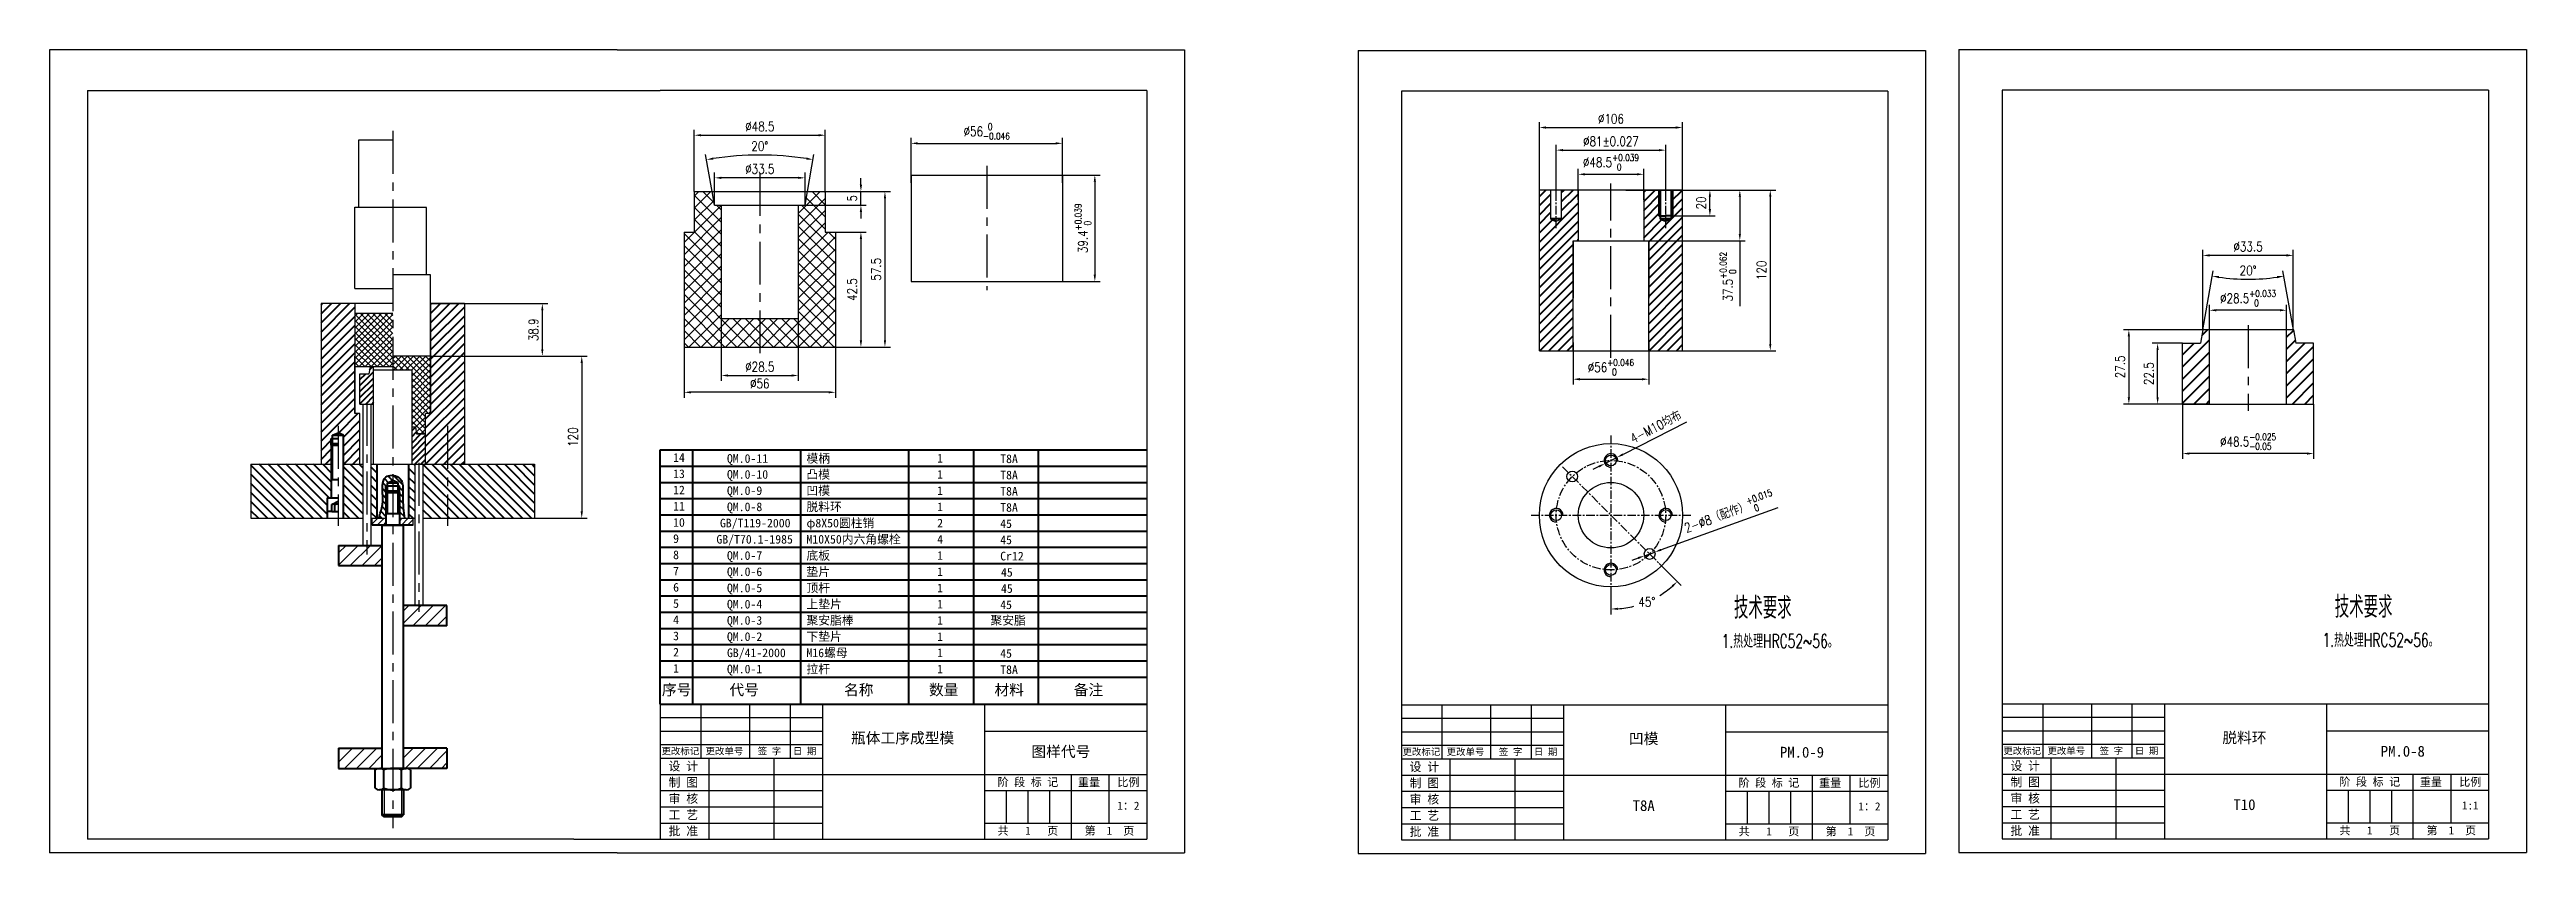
# Model space of a CAD drawing. Extents: x -23172 to -18855, y 7404 to 10591.
# Drawn here: x -21211 to -20294, y 9213 to 9510 of the extents above; entities that cross this region are included whole.
import ezdxf
from ezdxf.enums import TextEntityAlignment as Align

# ---------------------------------------------------------------- set-up
doc = ezdxf.new("R2010")
doc.units = 0
doc.header["$LTSCALE"] = 10
doc.linetypes.add('CENTER', pattern=[50.8, 31.75, -6.35, 6.35, -6.35])
doc.linetypes.add('DASHED', pattern=[0.75, 0.5, -0.25])
doc.layers.get('DEFPOINTS').update_dxf_attribs({"linetype": 'CONTINUOUS'})
for name, color, linetype in [('2细线层', 3, 'CONTINUOUS'), ('3中心线层', 1, 'CENTER'), ('4虚线层', 6, 'DASHED'), ('5剖面线层', 2, 'CONTINUOUS'), ('6文字层', 3, 'CONTINUOUS'), ('7标注层', 4, 'CONTINUOUS'), ('CONT', 3, 'CONTINUOUS'), ('TEXT', 1, 'CONTINUOUS')]:
    doc.layers.add(name, color=color, linetype=linetype)
doc.layers.add('YELLOW', color=2, linetype='CONTINUOUS', lineweight=40)
doc.styles.add('CHINA1', font='')
doc.styles.add('PC_TEXTSTYLE', font='txt.shx', dxfattribs={"width": 0.8, "bigfont": 'hzfs.shx'})
doc.styles.get('CHINA1').set_extended_font_data('SimSun')
doc.dimstyles.new('TH_GBDIM', dxfattribs={"dimtxt": 3.5, "dimasz": 2.5, "dimexe": 2, "dimexo": 0, "dimgap": 1.5, "dimtad": 1, "dimdec": 1, "dimzin": 0, "dimdsep": 46, "dimtxsty": 'PC_TEXTSTYLE', "dimcen": 2.5, "dimadec": 0, "dimazin": 0, "dimtfac": 0.714286, "dimtdec": 4, "dimtmove": 0, "dimatfit": 3, "dimfxl": 1, "dimtolj": 1, "dimtzin": 0, "dimarcsym": 0})
pattern_1 = [(45, (-10216.707, 4659.9385), (-1.12253202, 1.12253202), [])]
pattern_2 = [(45, (544.5956, -453.713), (-2.24506403, 2.24506403), [])]

msp = doc.modelspace()

# ---------------------------------------------------------------- texts
at = {"layer": '6文字层', "lineweight": -3, "ltscale": 0.5, "style": 'PC_TEXTSTYLE', "width": 0.667}
for s, height, p in [('技术要求', 8, (-20587.5, 9299.92)), ('技术要求', 8, (-20365.17, 9300.28)), ('1.热处理HRC52~56。', 5, (-20592.05, 9289.13)), ('1.热处理HRC52~56。', 5, (-20369.73, 9289.5))]:
    msp.add_text(s, height=height, dxfattribs=at).set_placement(p)
at = {"layer": 'TEXT', "lineweight": 40, "style": 'CHINA1'}
for s, p in [('14', (-20980.05, 9357.93)), ('QM.0-11', (-20960.12, 9357.58)), ('模柄', (-20930.71, 9357.58)), ('1', (-20882.34, 9357.69)), ('T8A', (-20859.01, 9357.47)), ('13', (-20980.05, 9351.93)), ('12', (-20980.05, 9345.93)), ('QM.0-10', (-20960.12, 9351.69)), ('QM.0-9', (-20960.12, 9345.69)), ('凸模', (-20930.71, 9351.69)), ('凹模', (-20930.71, 9345.69)), ('1', (-20882.34, 9351.69)), ('1', (-20882.34, 9345.69)), ('T8A', (-20859.01, 9351.47)), ('11', (-20980.05, 9339.93)), ('QM.0-8', (-20960.12, 9339.69)), ('脱料环', (-20930.71, 9339.69)), ('1', (-20882.34, 9339.69)), ('T8A', (-20859.01, 9345.47)), ('T8A', (-20859.01, 9339.47)), ('9', (-20980.05, 9327.93)), ('10', (-20980.05, 9333.93)), ('GB/T70.1-1985', (-20964.02, 9327.69)), ('GB/T119-2000', (-20962.72, 9333.69)), ('φ8X50圆柱销', (-20930.71, 9333.69)), ('M10X50内六角螺栓', (-20930.71, 9327.69)), ('4', (-20882.34, 9327.69)), ('2', (-20882.34, 9333.69)), ('45', (-20859.01, 9333.47)), ('45', (-20859.01, 9327.47)), ('8', (-20980.05, 9321.93)), ('QM.0-7', (-20960.12, 9321.69)), ('底板', (-20930.71, 9321.69)), ('1', (-20882.34, 9321.69)), ('Cr12', (-20859.01, 9321.47)), ('7', (-20980.05, 9315.93)), ('6', (-20980.05, 9309.93)), ('QM.0-6', (-20960.12, 9315.69)), ('QM.0-5', (-20960.12, 9309.69)), ('垫片', (-20930.71, 9315.69)), ('顶杆', (-20930.71, 9309.69)), ('1', (-20882.34, 9315.69)), ('1', (-20882.34, 9315.69)), ('1', (-20882.34, 9309.69)), ('45', (-20858.72, 9315.47)), ('45', (-20858.72, 9309.47)), ('5', (-20980.05, 9303.93)), ('QM.0-4', (-20960.12, 9303.69)), ('上垫片', (-20930.71, 9303.69)), ('1', (-20882.34, 9303.69)), ('45', (-20859.01, 9303.47)), ('4', (-20980.05, 9297.93)), ('3', (-20980.05, 9291.93)), ('QM.0-3', (-20960.12, 9297.69)), ('QM.0-2', (-20960.12, 9291.69)), ('聚安脂棒', (-20930.71, 9297.69)), ('下垫片', (-20930.71, 9291.69)), ('1', (-20882.34, 9297.69)), ('1', (-20882.34, 9291.69)), ('聚安脂', (-20862.64, 9297.69)), ('2', (-20980.05, 9285.93)), ('GB/41-2000', (-20960.12, 9285.69)), ('M16螺母', (-20930.71, 9285.69)), ('1', (-20882.34, 9285.69)), ('45', (-20859.01, 9285.47)), ('1', (-20980.05, 9279.93)), ('QM.0-1', (-20960.12, 9279.69)), ('拉杆', (-20930.71, 9279.69)), ('1', (-20882.34, 9279.69)), ('T8A', (-20859.01, 9279.47))]:
    msp.add_text(s, height=3.2, dxfattribs=at).set_placement(p)
for s, p in [('序号', (-20978.74, 9271.6)), ('代号', (-20953.74, 9271.6)), ('名称', (-20911.36, 9271.6)), ('数量', (-20879.91, 9271.6)), ('材料', (-20855.69, 9271.6)), ('备注', (-20826.33, 9271.6))]:
    msp.add_text(s, height=4, dxfattribs=at).set_placement(p, align=Align.CENTER)
at = {"layer": 'TEXT', "lineweight": -3, "style": 'CHINA1'}
for s, height, p in [('瓶体工序成型模', 4, (-20895.12, 9253.8)), ('凹模', 4, (-20620.9, 9253.56)), ('脱料环', 4, (-20398.58, 9253.92)), ('更改标记', 2.5, (-20977.39, 9249.69)), ('更改单号', 2.5, (-20961.07, 9249.69)), ('签 字', 2.5, (-20944.39, 9249.69)), ('日 期', 2.5, (-20931.37, 9249.69)), ('图样代号', 4, (-20836.55, 9248.76)), ('更改标记', 2.5, (-20703.16, 9249.45)), ('更改单号', 2.5, (-20686.84, 9249.45)), ('签 字', 2.5, (-20670.16, 9249.45)), ('日 期', 2.5, (-20657.15, 9249.45)), ('PM.0-9', 4, (-20562.32, 9248.52)), ('更改标记', 2.5, (-20480.84, 9249.81)), ('更改单号', 2.5, (-20464.52, 9249.81)), ('签 字', 2.5, (-20447.84, 9249.81)), ('日 期', 2.5, (-20434.82, 9249.81)), ('PM.0-8', 4, (-20340, 9248.88)), ('阶 段 标 记', 3, (-20848.76, 9237.97)), ('重量', 3, (-20826.14, 9237.91)), ('比例', 3, (-20811.58, 9237.91)), ('阶 段 标 记', 3, (-20574.54, 9237.73)), ('重量', 3, (-20551.91, 9237.67)), ('比例', 3, (-20537.36, 9237.67)), ('阶 段 标 记', 3, (-20352.22, 9238.09)), ('重量', 3, (-20329.59, 9238.03)), ('比例', 3, (-20315.03, 9238.03)), ('1：2', 3, (-20811.58, 9229.23)), ('T8A', 4, (-20620.9, 9228.78)), ('1：2', 3, (-20537.36, 9228.99)), ('T10', 4, (-20398.58, 9229.14)), ('1:1', 3, (-20315.03, 9229.35)), ('共   1   页', 3, (-20848.76, 9219.97)), ('第  1  页', 3, (-20818.59, 9219.97)), ('共   1   页', 3, (-20574.54, 9219.73)), ('第  1  页', 3, (-20544.37, 9219.73)), ('共   1   页', 3, (-20352.22, 9220.09)), ('第  1  页', 3, (-20322.04, 9220.09))]:
    msp.add_text(s, height=height, dxfattribs=at).set_placement(p, align=Align.CENTER)
for s, p in [('制 图', (-20981.72, 9237.74)), ('设 计', (-20981.72, 9243.74)), ('制 图', (-20707.5, 9237.5)), ('设 计', (-20707.5, 9243.5)), ('制 图', (-20485.18, 9237.86)), ('设 计', (-20485.18, 9243.86)), ('审 核', (-20981.72, 9231.74)), ('审 核', (-20707.5, 9231.5)), ('审 核', (-20485.18, 9231.86)), ('批 准', (-20981.72, 9219.74)), ('工 艺', (-20981.72, 9225.74)), ('批 准', (-20707.5, 9219.5)), ('工 艺', (-20707.5, 9225.5)), ('批 准', (-20485.18, 9219.86)), ('工 艺', (-20485.18, 9225.86))]:
    msp.add_text(s, height=3.2, dxfattribs=at).set_placement(p)

# ---------------------------------------------------------------- blocks, each defined once
blk = doc.blocks.new('*D113')
at = {"layer": '7标注层', "color": 0, "lineweight": -2, "ltscale": 0.5}
for p, q in [((-20837.23, 9464.03), (-20821.99, 9464.03)), ((-20823.99, 9461.53), (-20823.99, 9427.13)), ((-20837.23, 9424.63), (-20821.99, 9424.63))]:
    blk.add_line(p, q, dxfattribs=at)
at = {"layer": '7标注层', "color": 0, "lineweight": -3, "ltscale": 0.5}
for points in [[(-20824.41, 9461.53), (-20823.58, 9461.53), (-20823.99, 9464.03)], [(-20824.41, 9427.13), (-20823.58, 9427.13), (-20823.99, 9424.63)]]:
    blk.add_solid(points, dxfattribs=at)
at = {"layer": 'DEFPOINTS', "color": 0, "lineweight": -3, "ltscale": 0.5}
for p in [(-20837.23, 9464.03), (-20837.23, 9424.63), (-20823.99, 9424.63)]:
    blk.add_point(p, dxfattribs=at)
at = {"layer": '7标注层', "color": 0, "lineweight": -3, "ltscale": 0.5, "insert": (-20828.41, 9444.33), "char_height": 3.5, "attachment_point": 5, "rotation": 90, "style": 'PC_TEXTSTYLE'}
blk.add_mtext('\\A1;39.4{}{\\H0.7143x;\\S+0.039^  0;}', dxfattribs=at)
blk = doc.blocks.new('*D112')
at = {"layer": '7标注层', "color": 0, "lineweight": -2, "ltscale": 0.5}
for p, q in [((-20892, 9461.08), (-20892, 9477.75)), ((-20836, 9461.08), (-20836, 9477.75)), ((-20889.5, 9475.75), (-20838.5, 9475.75))]:
    blk.add_line(p, q, dxfattribs=at)
at = {"layer": '7标注层', "color": 0, "lineweight": -3, "ltscale": 0.5}
for points in [[(-20889.5, 9476.17), (-20889.5, 9475.33), (-20892, 9475.75)], [(-20838.5, 9476.17), (-20838.5, 9475.33), (-20836, 9475.75)]]:
    blk.add_solid(points, dxfattribs=at)
at = {"layer": 'DEFPOINTS', "color": 0, "lineweight": -3, "ltscale": 0.5}
for p in [(-20836, 9475.75), (-20892, 9461.08), (-20836, 9461.08)]:
    blk.add_point(p, dxfattribs=at)
at = {"layer": '7标注层', "color": 0, "lineweight": -3, "ltscale": 0.5, "insert": (-20864, 9480.17), "char_height": 3.5, "attachment_point": 5, "style": 'PC_TEXTSTYLE'}
blk.add_mtext('\\A1;%%c56{}{\\H0.7143x;\\S 0^ -0.046;}', dxfattribs=at)
blk = doc.blocks.new('*D117')
at = {"layer": '7标注层', "color": 0, "lineweight": -2, "ltscale": 0.5}
for p, q in [((-20962.22, 9410.91), (-20962.22, 9387.87)), ((-20933.72, 9410.91), (-20933.72, 9387.87)), ((-20959.72, 9389.87), (-20936.22, 9389.87))]:
    blk.add_line(p, q, dxfattribs=at)
at = {"layer": '7标注层', "color": 0, "lineweight": -3, "ltscale": 0.5}
for points in [[(-20959.72, 9390.29), (-20959.72, 9389.45), (-20962.22, 9389.87)], [(-20936.22, 9390.29), (-20936.22, 9389.45), (-20933.72, 9389.87)]]:
    blk.add_solid(points, dxfattribs=at)
at = {"layer": 'DEFPOINTS', "color": 0, "lineweight": -3, "ltscale": 0.5}
for p in [(-20962.22, 9410.91), (-20933.72, 9410.91), (-20933.72, 9389.87)]:
    blk.add_point(p, dxfattribs=at)
at = {"layer": '7标注层', "color": 0, "lineweight": -3, "ltscale": 0.5, "insert": (-20947.97, 9393.12), "char_height": 3.5, "attachment_point": 5, "style": 'PC_TEXTSTYLE'}
blk.add_mtext('\\A1;%%c28.5{}{}', dxfattribs=at)
blk = doc.blocks.new('*D116')
at = {"layer": '7标注层', "color": 0, "lineweight": -2, "ltscale": 0.5}
for p, q in [((-20975.97, 9400.41), (-20975.97, 9381.66)), ((-20919.97, 9400.41), (-20919.97, 9381.66)), ((-20922.47, 9383.66), (-20973.47, 9383.66))]:
    blk.add_line(p, q, dxfattribs=at)
at = {"layer": '7标注层', "color": 0, "lineweight": -3, "ltscale": 0.5}
for points in [[(-20973.47, 9384.08), (-20973.47, 9383.25), (-20975.97, 9383.66)], [(-20922.47, 9384.08), (-20922.47, 9383.25), (-20919.97, 9383.66)]]:
    blk.add_solid(points, dxfattribs=at)
at = {"layer": 'DEFPOINTS', "color": 0, "lineweight": -3, "ltscale": 0.5}
for p in [(-20975.97, 9400.41), (-20919.97, 9400.41), (-20975.97, 9383.66)]:
    blk.add_point(p, dxfattribs=at)
at = {"layer": '7标注层', "color": 0, "lineweight": -3, "ltscale": 0.5, "insert": (-20947.97, 9386.91), "char_height": 3.5, "attachment_point": 5, "style": 'PC_TEXTSTYLE'}
blk.add_mtext('\\A1;%%c56{}{}', dxfattribs=at)
blk = doc.blocks.new('*D111')
at = {"layer": '7标注层', "color": 0, "lineweight": -2, "ltscale": 0.5}
for p, q in [((-20925.66, 9457.91), (-20899.66, 9457.91)), ((-20901.66, 9455.41), (-20901.66, 9402.91)), ((-20924.98, 9400.41), (-20899.66, 9400.41))]:
    blk.add_line(p, q, dxfattribs=at)
at = {"layer": '7标注层', "color": 0, "lineweight": -3, "ltscale": 0.5}
for points in [[(-20902.07, 9455.41), (-20901.24, 9455.41), (-20901.66, 9457.91)], [(-20902.07, 9402.91), (-20901.24, 9402.91), (-20901.66, 9400.41)]]:
    blk.add_solid(points, dxfattribs=at)
at = {"layer": 'DEFPOINTS', "color": 0, "lineweight": -3, "ltscale": 0.5}
for p in [(-20925.66, 9457.91), (-20924.98, 9400.41), (-20901.66, 9400.41)]:
    blk.add_point(p, dxfattribs=at)
at = {"layer": '7标注层', "color": 0, "lineweight": -3, "ltscale": 0.5, "insert": (-20904.91, 9429.16), "char_height": 3.5, "attachment_point": 5, "rotation": 90, "style": 'PC_TEXTSTYLE'}
blk.add_mtext('\\A1;57.5', dxfattribs=at)
blk = doc.blocks.new('*D115')
at = {"layer": '7标注层', "color": 0, "lineweight": -2, "ltscale": 0.5}
for p, q in [((-20910.55, 9460.41), (-20910.55, 9462.91)), ((-20935.07, 9457.91), (-20908.55, 9457.91)), ((-20935.07, 9452.91), (-20908.55, 9452.91)), ((-20910.55, 9452.91), (-20910.55, 9457.91)), ((-20910.55, 9450.41), (-20910.55, 9447.91))]:
    blk.add_line(p, q, dxfattribs=at)
at = {"layer": '7标注层', "color": 0, "lineweight": -3, "ltscale": 0.5}
for points in [[(-20910.97, 9460.41), (-20910.13, 9460.41), (-20910.55, 9457.91)], [(-20910.97, 9450.41), (-20910.13, 9450.41), (-20910.55, 9452.91)]]:
    blk.add_solid(points, dxfattribs=at)
at = {"layer": 'DEFPOINTS', "color": 0, "lineweight": -3, "ltscale": 0.5}
for p in [(-20935.07, 9457.91), (-20935.07, 9452.91), (-20910.55, 9457.91)]:
    blk.add_point(p, dxfattribs=at)
at = {"layer": '7标注层', "color": 0, "lineweight": -3, "ltscale": 0.5, "insert": (-20913.8, 9455.41), "char_height": 3.5, "attachment_point": 5, "rotation": 90, "style": 'PC_TEXTSTYLE'}
blk.add_mtext('\\A1;5{}{}', dxfattribs=at)
blk = doc.blocks.new('*D118')
at = {"layer": '7标注层', "color": 0, "lineweight": -2, "ltscale": 0.5}
for p, q in [((-20972.22, 9457.91), (-20972.22, 9480.75)), ((-20969.72, 9478.75), (-20926.22, 9478.75)), ((-20923.72, 9457.91), (-20923.72, 9480.75))]:
    blk.add_line(p, q, dxfattribs=at)
at = {"layer": '7标注层', "color": 0, "lineweight": -3, "ltscale": 0.5}
for points in [[(-20969.72, 9479.17), (-20969.72, 9478.34), (-20972.22, 9478.75)], [(-20926.22, 9479.17), (-20926.22, 9478.34), (-20923.72, 9478.75)]]:
    blk.add_solid(points, dxfattribs=at)
at = {"layer": 'DEFPOINTS', "color": 0, "lineweight": -3, "ltscale": 0.5}
for p in [(-20923.72, 9478.75), (-20972.22, 9457.91), (-20923.72, 9457.91)]:
    blk.add_point(p, dxfattribs=at)
at = {"layer": '7标注层', "color": 0, "lineweight": -3, "ltscale": 0.5, "insert": (-20947.97, 9482), "char_height": 3.5, "attachment_point": 5, "style": 'PC_TEXTSTYLE'}
blk.add_mtext('\\A1;%%c48.5{}{}', dxfattribs=at)
blk = doc.blocks.new('*D119')
at = {"layer": '7标注层', "color": 0, "lineweight": -2, "ltscale": 0.5}
for p, q in [((-20964.71, 9452.91), (-20964.71, 9464.99)), ((-20933.73, 9462.99), (-20962.21, 9462.99)), ((-20931.23, 9452.91), (-20931.23, 9464.99))]:
    blk.add_line(p, q, dxfattribs=at)
at = {"layer": '7标注层', "color": 0, "lineweight": -3, "ltscale": 0.5}
for points in [[(-20962.21, 9463.4), (-20962.21, 9462.57), (-20964.71, 9462.99)], [(-20933.73, 9463.4), (-20933.73, 9462.57), (-20931.23, 9462.99)]]:
    blk.add_solid(points, dxfattribs=at)
at = {"layer": 'DEFPOINTS', "color": 0, "lineweight": -3, "ltscale": 0.5}
for p in [(-20964.71, 9462.99), (-20964.71, 9452.91), (-20931.23, 9452.91)]:
    blk.add_point(p, dxfattribs=at)
at = {"layer": '7标注层', "color": 0, "lineweight": -3, "ltscale": 0.5, "insert": (-20947.97, 9466.24), "char_height": 3.5, "attachment_point": 5, "style": 'PC_TEXTSTYLE'}
blk.add_mtext('\\A1;%%c33.5{}{}', dxfattribs=at)
blk = doc.blocks.new('*D120')
at = {"layer": '7标注层', "color": 0, "lineweight": -2, "ltscale": 0.5}
for p, q in [((-20965.59, 9457.91), (-20968.02, 9471.67)), ((-20930.34, 9457.91), (-20927.92, 9471.67))]:
    blk.add_line(p, q, dxfattribs=at)
blk.add_arc((-20947.97, 9357.95), 113.47, 81.2624, 98.7376, dxfattribs=at)
at = {"layer": '7标注层', "color": 0, "lineweight": -3, "ltscale": 0.5}
for points in [[(-20965.14, 9469.69), (-20965.27, 9470.52), (-20967.67, 9469.7)], [(-20930.66, 9470.52), (-20930.8, 9469.69), (-20928.27, 9469.7)]]:
    blk.add_solid(points, dxfattribs=at)
at = {"layer": 'DEFPOINTS', "color": 0, "lineweight": -3, "ltscale": 0.5}
for p in [(-20941.37, 9471.23), (-20965.59, 9457.91), (-20964.71, 9452.91), (-20931.23, 9452.91), (-20930.34, 9457.91)]:
    blk.add_point(p, dxfattribs=at)
at = {"layer": '7标注层', "color": 0, "lineweight": -3, "ltscale": 0.5, "insert": (-20947.97, 9474.67), "char_height": 3.5, "attachment_point": 5, "style": 'PC_TEXTSTYLE'}
blk.add_mtext('\\A1;20°{}{}', dxfattribs=at)
blk = doc.blocks.new('*D114')
at = {"layer": '7标注层', "color": 0, "lineweight": -2, "ltscale": 0.5}
for p, q in [((-20921.84, 9442.91), (-20908.55, 9442.91)), ((-20910.55, 9440.41), (-20910.55, 9402.91)), ((-20921.84, 9400.41), (-20908.55, 9400.41))]:
    blk.add_line(p, q, dxfattribs=at)
at = {"layer": '7标注层', "color": 0, "lineweight": -3, "ltscale": 0.5}
for points in [[(-20910.97, 9440.41), (-20910.13, 9440.41), (-20910.55, 9442.91)], [(-20910.97, 9402.91), (-20910.13, 9402.91), (-20910.55, 9400.41)]]:
    blk.add_solid(points, dxfattribs=at)
at = {"layer": 'DEFPOINTS', "color": 0, "lineweight": -3, "ltscale": 0.5}
for p in [(-20921.84, 9442.91), (-20921.84, 9400.41), (-20910.55, 9400.41)]:
    blk.add_point(p, dxfattribs=at)
at = {"layer": '7标注层', "color": 0, "lineweight": -3, "ltscale": 0.5, "insert": (-20913.8, 9421.66), "char_height": 3.5, "attachment_point": 5, "rotation": 90, "style": 'PC_TEXTSTYLE'}
blk.add_mtext('\\A1;42.5{}{}', dxfattribs=at)
blk = doc.blocks.new('*D300')
at = {"layer": '7标注层', "color": 0, "lineweight": -2, "ltscale": 0.5}
for p, q in [((-21069.79, 9397.05), (-21011.85, 9397.05)), ((-21013.85, 9394.55), (-21013.85, 9339.64)), ((-21069.79, 9337.14), (-21011.85, 9337.14))]:
    blk.add_line(p, q, dxfattribs=at)
at = {"layer": '7标注层', "color": 0, "lineweight": -3, "ltscale": 0.5}
for points in [[(-21014.27, 9394.55), (-21013.43, 9394.55), (-21013.85, 9397.05)], [(-21014.27, 9339.64), (-21013.43, 9339.64), (-21013.85, 9337.14)]]:
    blk.add_solid(points, dxfattribs=at)
at = {"layer": 'DEFPOINTS', "color": 0, "lineweight": -3, "ltscale": 0.5}
for p in [(-21069.79, 9397.05), (-21069.79, 9337.14), (-21013.85, 9337.14)]:
    blk.add_point(p, dxfattribs=at)
at = {"layer": '7标注层', "color": 0, "lineweight": -3, "ltscale": 0.5, "insert": (-21017.1, 9367.09), "char_height": 3.5, "attachment_point": 5, "rotation": 90, "style": 'PC_TEXTSTYLE'}
blk.add_mtext('\\A1;120{}{}', dxfattribs=at)
blk = doc.blocks.new('*D301')
at = {"layer": '7标注层', "color": 0, "lineweight": -2, "ltscale": 0.5}
for p, q in [((-21069.79, 9416.5), (-21026.44, 9416.5)), ((-21028.44, 9414), (-21028.44, 9399.55)), ((-21068.69, 9397.05), (-21026.44, 9397.05))]:
    blk.add_line(p, q, dxfattribs=at)
at = {"layer": '7标注层', "color": 0, "lineweight": -3, "ltscale": 0.5}
for points in [[(-21028.85, 9414), (-21028.02, 9414), (-21028.44, 9416.5)], [(-21028.85, 9399.55), (-21028.02, 9399.55), (-21028.44, 9397.05)]]:
    blk.add_solid(points, dxfattribs=at)
at = {"layer": 'DEFPOINTS', "color": 0, "lineweight": -3, "ltscale": 0.5}
for p in [(-21069.79, 9416.5), (-21068.69, 9397.05), (-21028.44, 9397.05)]:
    blk.add_point(p, dxfattribs=at)
at = {"layer": '7标注层', "color": 0, "lineweight": -3, "ltscale": 0.5, "insert": (-21031.69, 9406.77), "char_height": 3.5, "attachment_point": 5, "rotation": 90, "style": 'PC_TEXTSTYLE'}
blk.add_mtext('\\A1;38.9{}{}', dxfattribs=at)
blk = doc.blocks.new('*D229')
at = {"layer": '7标注层', "color": 0, "lineweight": -2, "ltscale": 0.5}
for p, q in [((-20571.24, 9340.96), (-20614.46, 9325.4)), ((-20622.93, 9322.35), (-20625.28, 9321.5)), ((-20620.57, 9323.2), (-20616.81, 9324.55))]:
    blk.add_line(p, q, dxfattribs=at)
at = {"layer": '7标注层', "color": 0, "lineweight": -3, "ltscale": 0.5}
for points in [[(-20623.07, 9322.74), (-20622.79, 9321.96), (-20620.57, 9323.2)], [(-20614.6, 9325.79), (-20614.32, 9325.01), (-20616.81, 9324.55)]]:
    blk.add_solid(points, dxfattribs=at)
at = {"layer": 'DEFPOINTS', "color": 0, "lineweight": -3, "ltscale": 0.5}
for p in [(-20620.57, 9323.2), (-20616.81, 9324.55)]:
    blk.add_point(p, dxfattribs=at)
at = {"layer": '7标注层', "color": 0, "lineweight": -3, "ltscale": 0.5, "insert": (-20589.28, 9339.16), "char_height": 3.5, "attachment_point": 5, "rotation": 19.79836, "style": 'PC_TEXTSTYLE'}
blk.add_mtext('\\A1;2-%%c8（配作）{}{\\H0.7143x;\\S+0.015^  0;}', dxfattribs=at)
blk = doc.blocks.new('*D230')
at = {"layer": '7标注层', "color": 0, "lineweight": -2, "ltscale": 0.5}
for p, q in [((-20605.03, 9372.58), (-20628.55, 9360.7)), ((-20635.24, 9357.31), (-20630.78, 9359.57)), ((-20637.47, 9356.19), (-20639.71, 9355.06))]:
    blk.add_line(p, q, dxfattribs=at)
at = {"layer": '7标注层', "color": 0, "lineweight": -3, "ltscale": 0.5}
for points in [[(-20628.74, 9361.07), (-20628.36, 9360.33), (-20630.78, 9359.57)], [(-20637.66, 9356.56), (-20637.29, 9355.82), (-20635.24, 9357.31)]]:
    blk.add_solid(points, dxfattribs=at)
at = {"layer": 'DEFPOINTS', "color": 0, "lineweight": -3, "ltscale": 0.5}
for p in [(-20630.78, 9359.57), (-20635.24, 9357.31)]:
    blk.add_point(p, dxfattribs=at)
at = {"layer": '7标注层', "color": 0, "lineweight": -3, "ltscale": 0.5, "insert": (-20616.37, 9370.84), "char_height": 3.5, "attachment_point": 5, "rotation": 26.8056, "style": 'PC_TEXTSTYLE'}
blk.add_mtext('\\A1;4-M10均布{}{}', dxfattribs=at)
blk = doc.blocks.new('*D228')
at = {"layer": '7标注层', "color": 0, "lineweight": -2, "ltscale": 0.5}
for p, q in [((-20615.2, 9320.38), (-20607.06, 9312.24)), ((-20633.01, 9308.69), (-20633.01, 9301.49))]:
    blk.add_line(p, q, dxfattribs=at)
for start, end in [(274.12809, 284.20193), (301.33405, 310.87191)]:
    blk.add_arc((-20633.01, 9338.19), 34.71, start, end, dxfattribs=at)
at = {"layer": '7标注层', "color": 0, "lineweight": -3, "ltscale": 0.5}
for points in [[(-20610.58, 9312.25), (-20610.02, 9311.64), (-20608.47, 9313.65)], [(-20630.5, 9303.16), (-20630.53, 9303.99), (-20633.01, 9303.49)]]:
    blk.add_solid(points, dxfattribs=at)
at = {"layer": 'DEFPOINTS', "color": 0, "lineweight": -3, "ltscale": 0.5}
for p in [(-20633.01, 9367.69), (-20650.91, 9356.09), (-20615.2, 9320.38), (-20633.01, 9308.69), (-20624.03, 9304.67)]:
    blk.add_point(p, dxfattribs=at)
at = {"layer": '7标注层', "color": 0, "lineweight": -3, "ltscale": 0.5, "insert": (-20619.73, 9306.13), "char_height": 3.5, "attachment_point": 5, "style": 'PC_TEXTSTYLE'}
blk.add_mtext('\\A1;45%%d{}{}', dxfattribs=at)
blk = doc.blocks.new('*D231')
at = {"layer": '7标注层', "color": 0, "lineweight": -2, "ltscale": 0.5}
for p, q in [((-20627.51, 9458.49), (-20572.06, 9458.49)), ((-20574.06, 9455.99), (-20574.06, 9401.54)), ((-20627.51, 9399.04), (-20572.06, 9399.04))]:
    blk.add_line(p, q, dxfattribs=at)
at = {"layer": '7标注层', "color": 0, "lineweight": -3, "ltscale": 0.5}
for points in [[(-20574.47, 9455.99), (-20573.64, 9455.99), (-20574.06, 9458.49)], [(-20574.47, 9401.54), (-20573.64, 9401.54), (-20574.06, 9399.04)]]:
    blk.add_solid(points, dxfattribs=at)
at = {"layer": 'DEFPOINTS', "color": 0, "lineweight": -3, "ltscale": 0.5}
for p in [(-20627.51, 9458.49), (-20627.51, 9399.04), (-20574.06, 9399.04)]:
    blk.add_point(p, dxfattribs=at)
at = {"layer": '7标注层', "color": 0, "lineweight": -3, "ltscale": 0.5, "insert": (-20577.31, 9428.77), "char_height": 3.5, "attachment_point": 5, "rotation": 90, "style": 'PC_TEXTSTYLE'}
blk.add_mtext('\\A1;120{}{}', dxfattribs=at)
blk = doc.blocks.new('*D232')
at = {"layer": '7标注层', "color": 0, "lineweight": -2, "ltscale": 0.5}
for p, q in [((-20625.58, 9458.49), (-20583.33, 9458.49)), ((-20585.33, 9455.99), (-20585.33, 9442.24)), ((-20625.58, 9439.74), (-20583.33, 9439.74)), ((-20585.33, 9439.74), (-20585.33, 9415.58))]:
    blk.add_line(p, q, dxfattribs=at)
at = {"layer": '7标注层', "color": 0, "lineweight": -3, "ltscale": 0.5}
for points in [[(-20585.74, 9455.99), (-20584.91, 9455.99), (-20585.33, 9458.49)], [(-20585.74, 9442.24), (-20584.91, 9442.24), (-20585.33, 9439.74)]]:
    blk.add_solid(points, dxfattribs=at)
at = {"layer": 'DEFPOINTS', "color": 0, "lineweight": -3, "ltscale": 0.5}
for p in [(-20625.58, 9458.49), (-20625.58, 9439.74), (-20585.33, 9439.74)]:
    blk.add_point(p, dxfattribs=at)
at = {"layer": '7标注层', "color": 0, "lineweight": -3, "ltscale": 0.5, "insert": (-20589.74, 9426.41), "char_height": 3.5, "attachment_point": 5, "rotation": 90, "style": 'PC_TEXTSTYLE'}
blk.add_mtext('\\A1;37.5{}{\\H0.7143x;\\S+0.062^  0;}', dxfattribs=at)
blk = doc.blocks.new('*D252')
at = {"layer": '7标注层', "color": 0, "lineweight": -2, "ltscale": 0.5}
for p, q in [((-20659.51, 9457.56), (-20659.51, 9483.6)), ((-20657.01, 9481.6), (-20609.01, 9481.6)), ((-20606.51, 9457.56), (-20606.51, 9483.6))]:
    blk.add_line(p, q, dxfattribs=at)
at = {"layer": '7标注层', "color": 0, "lineweight": -3, "ltscale": 0.5}
for points in [[(-20657.01, 9482.02), (-20657.01, 9481.18), (-20659.51, 9481.6)], [(-20609.01, 9482.02), (-20609.01, 9481.18), (-20606.51, 9481.6)]]:
    blk.add_solid(points, dxfattribs=at)
at = {"layer": 'DEFPOINTS', "color": 0, "lineweight": -3, "ltscale": 0.5}
for p in [(-20606.51, 9481.6), (-20659.51, 9457.56), (-20606.51, 9457.56)]:
    blk.add_point(p, dxfattribs=at)
at = {"layer": '7标注层', "color": 0, "lineweight": -3, "ltscale": 0.5, "insert": (-20633.01, 9484.85), "char_height": 3.5, "attachment_point": 5, "style": 'PC_TEXTSTYLE'}
blk.add_mtext('\\A1;%%c106{}{}', dxfattribs=at)
blk = doc.blocks.new('*D253')
at = {"layer": '7标注层', "color": 0, "lineweight": -2, "ltscale": 0.5}
for p, q in [((-20653.26, 9457.13), (-20653.26, 9475.23)), ((-20650.76, 9473.23), (-20615.26, 9473.23)), ((-20612.76, 9457.13), (-20612.76, 9475.23))]:
    blk.add_line(p, q, dxfattribs=at)
at = {"layer": '7标注层', "color": 0, "lineweight": -3, "ltscale": 0.5}
for points in [[(-20650.76, 9473.65), (-20650.76, 9472.81), (-20653.26, 9473.23)], [(-20615.26, 9473.65), (-20615.26, 9472.81), (-20612.76, 9473.23)]]:
    blk.add_solid(points, dxfattribs=at)
at = {"layer": 'DEFPOINTS', "color": 0, "lineweight": -3, "ltscale": 0.5}
for p in [(-20612.76, 9473.23), (-20653.26, 9457.13), (-20612.76, 9457.13)]:
    blk.add_point(p, dxfattribs=at)
at = {"layer": '7标注层', "color": 0, "lineweight": -3, "ltscale": 0.5, "insert": (-20633.01, 9476.48), "char_height": 3.5, "attachment_point": 5, "style": 'PC_TEXTSTYLE'}
blk.add_mtext('\\A1;%%c81{}{%%p0.027}', dxfattribs=at)
blk = doc.blocks.new('*D254')
at = {"layer": '7标注层', "color": 0, "lineweight": -2, "ltscale": 0.5}
for p, q in [((-20645.14, 9454.91), (-20645.14, 9466.3)), ((-20642.64, 9464.3), (-20623.39, 9464.3)), ((-20620.89, 9454.91), (-20620.89, 9466.3))]:
    blk.add_line(p, q, dxfattribs=at)
at = {"layer": '7标注层', "color": 0, "lineweight": -3, "ltscale": 0.5}
for points in [[(-20642.64, 9464.72), (-20642.64, 9463.89), (-20645.14, 9464.3)], [(-20623.39, 9464.72), (-20623.39, 9463.89), (-20620.89, 9464.3)]]:
    blk.add_solid(points, dxfattribs=at)
at = {"layer": 'DEFPOINTS', "color": 0, "lineweight": -3, "ltscale": 0.5}
for p in [(-20620.89, 9464.3), (-20645.14, 9454.91), (-20620.89, 9454.91)]:
    blk.add_point(p, dxfattribs=at)
at = {"layer": '7标注层', "color": 0, "lineweight": -3, "ltscale": 0.5, "insert": (-20633.01, 9468.72), "char_height": 3.5, "attachment_point": 5, "style": 'PC_TEXTSTYLE'}
blk.add_mtext('\\A1;%%c48.5{}{\\H0.7143x;\\S+0.039^  0;}', dxfattribs=at)
blk = doc.blocks.new('*D255')
at = {"layer": '7标注层', "color": 0, "lineweight": -2, "ltscale": 0.5}
for p, q in [((-20647.01, 9402.13), (-20647.01, 9386.5)), ((-20619.01, 9402.13), (-20619.01, 9386.5)), ((-20644.51, 9388.5), (-20621.51, 9388.5))]:
    blk.add_line(p, q, dxfattribs=at)
at = {"layer": '7标注层', "color": 0, "lineweight": -3, "ltscale": 0.5}
for points in [[(-20644.51, 9388.91), (-20644.51, 9388.08), (-20647.01, 9388.5)], [(-20621.51, 9388.91), (-20621.51, 9388.08), (-20619.01, 9388.5)]]:
    blk.add_solid(points, dxfattribs=at)
at = {"layer": 'DEFPOINTS', "color": 0, "lineweight": -3, "ltscale": 0.5}
for p in [(-20647.01, 9402.13), (-20619.01, 9402.13), (-20619.01, 9388.5)]:
    blk.add_point(p, dxfattribs=at)
at = {"layer": '7标注层', "color": 0, "lineweight": -3, "ltscale": 0.5, "insert": (-20633.01, 9392.91), "char_height": 3.5, "attachment_point": 5, "style": 'PC_TEXTSTYLE'}
blk.add_mtext('\\A1;%%c56{}{\\H0.7143x;\\S+0.046^  0;}', dxfattribs=at)
blk = doc.blocks.new('*D256')
at = {"layer": '7标注层', "color": 0, "lineweight": -2, "ltscale": 0.5}
for p, q in [((-20611.76, 9458.49), (-20594.4, 9458.49)), ((-20596.4, 9451.43), (-20596.4, 9455.99)), ((-20611.76, 9448.93), (-20594.4, 9448.93))]:
    blk.add_line(p, q, dxfattribs=at)
at = {"layer": '7标注层', "color": 0, "lineweight": -3, "ltscale": 0.5}
for points in [[(-20596.82, 9455.99), (-20595.98, 9455.99), (-20596.4, 9458.49)], [(-20596.82, 9451.43), (-20595.98, 9451.43), (-20596.4, 9448.93)]]:
    blk.add_solid(points, dxfattribs=at)
at = {"layer": 'DEFPOINTS', "color": 0, "lineweight": -3, "ltscale": 0.5}
for p in [(-20611.76, 9458.49), (-20596.4, 9458.49), (-20611.76, 9448.93)]:
    blk.add_point(p, dxfattribs=at)
at = {"layer": '7标注层', "color": 0, "lineweight": -3, "ltscale": 0.5, "insert": (-20599.65, 9453.71), "char_height": 3.5, "attachment_point": 5, "rotation": 90, "style": 'PC_TEXTSTYLE'}
blk.add_mtext('\\A1;20{}{}', dxfattribs=at)
blk = doc.blocks.new('*D262')
at = {"layer": '7标注层', "color": 0, "lineweight": -2, "ltscale": 0.5}
for p, q in [((-20421.49, 9379.3), (-20421.49, 9359)), ((-20372.99, 9379.3), (-20372.99, 9359)), ((-20375.49, 9361), (-20418.99, 9361))]:
    blk.add_line(p, q, dxfattribs=at)
at = {"layer": '7标注层', "color": 0, "lineweight": -3, "ltscale": 0.5}
for points in [[(-20418.99, 9361.41), (-20418.99, 9360.58), (-20421.49, 9361)], [(-20375.49, 9361.41), (-20375.49, 9360.58), (-20372.99, 9361)]]:
    blk.add_solid(points, dxfattribs=at)
at = {"layer": 'DEFPOINTS', "color": 0, "lineweight": -3, "ltscale": 0.5}
for p in [(-20421.49, 9379.3), (-20372.99, 9379.3), (-20421.49, 9361)]:
    blk.add_point(p, dxfattribs=at)
at = {"layer": '7标注层', "color": 0, "lineweight": -3, "ltscale": 0.5, "insert": (-20397.24, 9365.41), "char_height": 3.5, "attachment_point": 5, "style": 'PC_TEXTSTYLE'}
blk.add_mtext('\\A1;%%c48.5{}{\\H0.7143x;\\S-0.025^ -0.05;}', dxfattribs=at)
blk = doc.blocks.new('*D263')
at = {"layer": '7标注层', "color": 0, "lineweight": -2, "ltscale": 0.5}
for p, q in [((-20413.98, 9406.8), (-20410.14, 9428.61)), ((-20380.5, 9406.8), (-20384.34, 9428.61))]:
    blk.add_line(p, q, dxfattribs=at)
blk.add_arc((-20397.24, 9501.76), 76.27, 261.87804, 278.12196, dxfattribs=at)
at = {"layer": '7标注层', "color": 0, "lineweight": -3, "ltscale": 0.5}
for points in [[(-20408.08, 9425.84), (-20407.95, 9426.66), (-20410.49, 9426.64)], [(-20386.53, 9426.66), (-20386.4, 9425.84), (-20384, 9426.64)]]:
    blk.add_solid(points, dxfattribs=at)
at = {"layer": 'DEFPOINTS', "color": 0, "lineweight": -3, "ltscale": 0.5}
for p in [(-20401.68, 9425.61), (-20413.98, 9406.8), (-20380.5, 9406.8), (-20414.87, 9401.8), (-20379.62, 9401.8)]:
    blk.add_point(p, dxfattribs=at)
at = {"layer": '7标注层', "color": 0, "lineweight": -3, "ltscale": 0.5, "insert": (-20397.24, 9428.73), "char_height": 3.5, "attachment_point": 5, "style": 'PC_TEXTSTYLE'}
blk.add_mtext('\\A1;20%%d{}{}', dxfattribs=at)
blk = doc.blocks.new('*D264')
at = {"layer": '7标注层', "color": 0, "lineweight": -2, "ltscale": 0.5}
for p, q in [((-20411.49, 9406.8), (-20411.49, 9416.01)), ((-20385.49, 9414.01), (-20408.99, 9414.01)), ((-20382.99, 9406.8), (-20382.99, 9416.01))]:
    blk.add_line(p, q, dxfattribs=at)
at = {"layer": '7标注层', "color": 0, "lineweight": -3, "ltscale": 0.5}
for points in [[(-20408.99, 9414.43), (-20408.99, 9413.59), (-20411.49, 9414.01)], [(-20385.49, 9414.43), (-20385.49, 9413.59), (-20382.99, 9414.01)]]:
    blk.add_solid(points, dxfattribs=at)
at = {"layer": 'DEFPOINTS', "color": 0, "lineweight": -3, "ltscale": 0.5}
for p in [(-20411.49, 9414.01), (-20411.49, 9406.8), (-20382.99, 9406.8)]:
    blk.add_point(p, dxfattribs=at)
at = {"layer": '7标注层', "color": 0, "lineweight": -3, "ltscale": 0.5, "insert": (-20397.24, 9418.43), "char_height": 3.5, "attachment_point": 5, "style": 'PC_TEXTSTYLE'}
blk.add_mtext('\\A1;%%c28.5{}{\\H0.7143x;\\S+0.033^  0;}', dxfattribs=at)
blk = doc.blocks.new('*D265')
at = {"layer": '7标注层', "color": 0, "lineweight": -2, "ltscale": 0.5}
for p, q in [((-20411.49, 9406.8), (-20443.37, 9406.8)), ((-20441.37, 9404.3), (-20441.37, 9381.8)), ((-20411.49, 9379.3), (-20443.37, 9379.3))]:
    blk.add_line(p, q, dxfattribs=at)
at = {"layer": '7标注层', "color": 0, "lineweight": -3, "ltscale": 0.5}
for points in [[(-20441.79, 9404.3), (-20440.95, 9404.3), (-20441.37, 9406.8)], [(-20441.79, 9381.8), (-20440.95, 9381.8), (-20441.37, 9379.3)]]:
    blk.add_solid(points, dxfattribs=at)
at = {"layer": 'DEFPOINTS', "color": 0, "lineweight": -3, "ltscale": 0.5}
for p in [(-20411.49, 9406.8), (-20441.37, 9379.3), (-20411.49, 9379.3)]:
    blk.add_point(p, dxfattribs=at)
at = {"layer": '7标注层', "color": 0, "lineweight": -3, "ltscale": 0.5, "insert": (-20444.62, 9393.05), "char_height": 3.5, "attachment_point": 5, "rotation": 90, "style": 'PC_TEXTSTYLE'}
blk.add_mtext('\\A1;27.5{}{}', dxfattribs=at)
blk = doc.blocks.new('*D266')
at = {"layer": '7标注层', "color": 0, "lineweight": -2, "ltscale": 0.5}
for p, q in [((-20421.49, 9401.8), (-20432.73, 9401.8)), ((-20430.73, 9381.8), (-20430.73, 9399.3)), ((-20421.49, 9379.3), (-20432.73, 9379.3))]:
    blk.add_line(p, q, dxfattribs=at)
at = {"layer": '7标注层', "color": 0, "lineweight": -3, "ltscale": 0.5}
for points in [[(-20431.15, 9399.3), (-20430.32, 9399.3), (-20430.73, 9401.8)], [(-20431.15, 9381.8), (-20430.32, 9381.8), (-20430.73, 9379.3)]]:
    blk.add_solid(points, dxfattribs=at)
at = {"layer": 'DEFPOINTS', "color": 0, "lineweight": -3, "ltscale": 0.5}
for p in [(-20430.73, 9401.8), (-20421.49, 9401.8), (-20421.49, 9379.3)]:
    blk.add_point(p, dxfattribs=at)
at = {"layer": '7标注层', "color": 0, "lineweight": -3, "ltscale": 0.5, "insert": (-20433.98, 9390.55), "char_height": 3.5, "attachment_point": 5, "rotation": 90, "style": 'PC_TEXTSTYLE'}
blk.add_mtext('\\A1;22.5{}{}', dxfattribs=at)
blk = doc.blocks.new('*D271')
at = {"layer": '7标注层', "color": 0, "lineweight": -2, "ltscale": 0.5}
for p, q in [((-20413.98, 9406.8), (-20413.98, 9436.3)), ((-20383.04, 9434.3), (-20411.48, 9434.3)), ((-20380.54, 9406.8), (-20380.54, 9436.3))]:
    blk.add_line(p, q, dxfattribs=at)
at = {"layer": '7标注层', "color": 0, "lineweight": -3, "ltscale": 0.5}
for points in [[(-20411.48, 9434.72), (-20411.48, 9433.88), (-20413.98, 9434.3)], [(-20383.04, 9434.72), (-20383.04, 9433.88), (-20380.54, 9434.3)]]:
    blk.add_solid(points, dxfattribs=at)
at = {"layer": 'DEFPOINTS', "color": 0, "lineweight": -3, "ltscale": 0.5}
for p in [(-20413.98, 9434.3), (-20413.98, 9406.8), (-20380.54, 9406.8)]:
    blk.add_point(p, dxfattribs=at)
at = {"layer": '7标注层', "color": 0, "lineweight": -3, "ltscale": 0.5, "insert": (-20397.26, 9437.55), "char_height": 3.5, "attachment_point": 5, "style": 'PC_TEXTSTYLE'}
blk.add_mtext('\\A1;%%c33.5{}{}', dxfattribs=at)

# ---------------------------------------------------------------- dimensions: what is measured, and where the dimension line sits
at = {"layer": '7标注层', "lineweight": -3, "ltscale": 0.5}
for base, p1, p2, angle, text, picture, middle in [((-20606.51, 9481.6), (-20659.51, 9457.56), (-20606.51, 9457.56), 180, '%%c106{}{}', '*D252', (-20633.01, 9484.85)), ((-20836, 9475.75), (-20892, 9461.08), (-20836, 9461.08), 180, '%%c56{}{\\H0.7143x;\\S 0^ -0.046;}', '*D112', (-20864, 9480.17)), ((-20612.76, 9473.23), (-20653.26, 9457.13), (-20612.76, 9457.13), 180, '%%c81{}{%%p0.027}', '*D253', (-20633.01, 9476.48)), ((-20574.06, 9399.04), (-20627.51, 9458.49), (-20627.51, 9399.04), 90, '120{}{}', '*D231', (-20577.31, 9428.77)), ((-20585.33, 9439.74), (-20625.58, 9458.49), (-20625.58, 9439.74), 90, '37.5{}{\\H0.7143x;\\S+0.062^  0;}', '*D232', (-20589.74, 9426.41)), ((-20596.4, 9458.49), (-20611.76, 9448.93), (-20611.76, 9458.49), 270, '20{}{}', '*D256', (-20599.65, 9453.71)), ((-21028.44, 9397.05), (-21069.79, 9416.5), (-21068.69, 9397.05), 90, '38.9{}{}', '*D301', (-21031.69, 9406.77)), ((-21013.85, 9337.14), (-21069.79, 9397.05), (-21069.79, 9337.14), 90, '120{}{}', '*D300', (-21017.1, 9367.09)), ((-20619.01, 9388.5), (-20647.01, 9402.13), (-20619.01, 9402.13), 180, '%%c56{}{\\H0.7143x;\\S+0.046^  0;}', '*D255', (-20633.01, 9392.91)), ((-20430.73, 9401.8), (-20421.49, 9379.3), (-20421.49, 9401.8), 90, '<>{}{}', '*D266', (-20433.98, 9390.55))]:
    dim = msp.add_linear_dim(base=base, p1=p1, p2=p2, angle=angle, text=text, dimstyle='TH_GBDIM', override={"dimgap": 1.5, "dimtad": 1, "dimjust": 0, "dimdec": 1, "dimlfac": 1, "dimse1": 0, "dimse2": 0, "dimsd1": 0, "dimsd2": 0}, dxfattribs=at)
    dim.commit()
    dim.dimension.update_dxf_attribs({"geometry": picture, "text_midpoint": middle})
for base, p1, p2, text, picture, middle in [((-20923.72, 9478.75), (-20972.22, 9457.91), (-20923.72, 9457.91), '%%c48.5{}{}', '*D118', (-20947.97, 9482)), ((-20964.71, 9462.99), (-20931.23, 9452.91), (-20964.71, 9452.91), '%%c33.5{}{}', '*D119', (-20947.97, 9466.24)), ((-20933.72, 9389.87), (-20962.22, 9410.91), (-20933.72, 9410.91), '%%c28.5{}{}', '*D117', (-20947.97, 9393.12)), ((-20975.97, 9383.66), (-20919.97, 9400.41), (-20975.97, 9400.41), '%%c56{}{}', '*D116', (-20947.97, 9386.91))]:
    dim = msp.add_linear_dim(base=base, p1=p1, p2=p2, text=text, dimstyle='TH_GBDIM', dxfattribs=at)
    dim.commit()
    dim.dimension.update_dxf_attribs({"geometry": picture, "text_midpoint": middle})
dim = msp.add_angular_dim_2l(base=(-20941.37, 9471.23), line1=((-20964.71, 9452.91), (-20965.59, 9457.91)), line2=((-20931.23, 9452.91), (-20930.34, 9457.91)), text='<>{}{}', dimstyle='TH_GBDIM', dxfattribs=at)
dim.commit()
dim.dimension.update_dxf_attribs({"geometry": '*D120', "text_midpoint": (-20947.97, 9474.67)})
dim = msp.add_linear_dim(base=(-20620.89, 9464.3), p1=(-20645.14, 9454.91), p2=(-20620.89, 9454.91), angle=180, text='%%c48.5{}{\\H0.7143x;\\S+0.039^  0;}', dimstyle='TH_GBDIM', override={"dimgap": 1.5, "dimtad": 1, "dimjust": 0, "dimdec": 1, "dimlfac": 1, "dimse1": 0, "dimse2": 0, "dimsd1": 0, "dimsd2": 0}, dxfattribs=at)
dim.commit()
dim.dimension.update_dxf_attribs({"geometry": '*D254', "text_midpoint": (-20633.01, 9464.3), "dimtype": 160})
for base, p1, p2, text, picture, middle in [((-20910.55, 9457.91), (-20935.07, 9452.91), (-20935.07, 9457.91), '5{}{}', '*D115', (-20913.8, 9455.41)), ((-20823.99, 9424.63), (-20837.23, 9464.03), (-20837.23, 9424.63), '39.4{}{\\H0.7143x;\\S+0.039^  0;}', '*D113', (-20828.41, 9444.33)), ((-20910.55, 9400.41), (-20921.84, 9442.91), (-20921.84, 9400.41), '42.5{}{}', '*D114', (-20913.8, 9421.66)), ((-20441.37, 9379.3), (-20411.49, 9406.8), (-20411.49, 9379.3), '27.5{}{}', '*D265', (-20444.62, 9393.05))]:
    dim = msp.add_linear_dim(base=base, p1=p1, p2=p2, angle=90, text=text, dimstyle='TH_GBDIM', dxfattribs=at)
    dim.commit()
    dim.dimension.update_dxf_attribs({"geometry": picture, "text_midpoint": middle})
dim = msp.add_linear_dim(base=(-20901.66, 9400.41), p1=(-20925.66, 9457.91), p2=(-20924.98, 9400.41), angle=90, dimstyle='TH_GBDIM', dxfattribs=at)
dim.commit()
dim.dimension.update_dxf_attribs({"geometry": '*D111', "text_midpoint": (-20904.91, 9429.16)})
for base, p1, p2, text, picture, middle in [((-20413.98, 9434.3), (-20380.54, 9406.8), (-20413.98, 9406.8), '%%c33.5{}{}', '*D271', (-20397.26, 9437.55)), ((-20411.49, 9414.01), (-20382.99, 9406.8), (-20411.49, 9406.8), '%%c28.5{}{\\H0.7143x;\\S+0.033^  0;}', '*D264', (-20397.24, 9418.43)), ((-20421.49, 9361), (-20372.99, 9379.3), (-20421.49, 9379.3), '%%c48.5{}{\\H0.7143x;\\S-0.025^ -0.05;}', '*D262', (-20397.24, 9365.41))]:
    dim = msp.add_linear_dim(base=base, p1=p1, p2=p2, text=text, dimstyle='TH_GBDIM', override={"dimtih": 1, "dimadec": 1}, dxfattribs=at)
    dim.commit()
    dim.dimension.update_dxf_attribs({"geometry": picture, "text_midpoint": middle})
for base, line1, line2, text, picture, middle in [((-20401.68, 9425.61), ((-20413.98, 9406.8), (-20414.87, 9401.8)), ((-20380.5, 9406.8), (-20379.62, 9401.8)), '20%%d{}{}', '*D263', (-20397.24, 9428.73)), ((-20624.03, 9304.67), ((-20650.91, 9356.09), (-20615.2, 9320.38)), ((-20633.01, 9367.69), (-20633.01, 9308.69)), '45%%d{}{}', '*D228', (-20619.73, 9306.13))]:
    dim = msp.add_angular_dim_2l(base=base, line1=line1, line2=line2, text=text, dimstyle='TH_GBDIM', override={"dimgap": 1.5, "dimtad": 1, "dimjust": 0, "dimtih": 1, "dimse1": 0, "dimse2": 0, "dimsd1": 0, "dimsd2": 0, "dimadec": 1}, dxfattribs=at)
    dim.commit()
    dim.dimension.update_dxf_attribs({"geometry": picture, "text_midpoint": middle})
for p1, p2, text, picture, middle in [((-20635.24, 9357.31), (-20630.78, 9359.57), '4-M10均布{}{}', '*D230', (-20614.77, 9367.66)), ((-20620.57, 9323.2), (-20616.81, 9324.55), '2-%%c8（配作）{}{\\H0.7143x;\\S+0.015^  0;}', '*D229', (-20587.78, 9335))]:
    dim = msp.add_diameter_dim_2p(p1=p1, p2=p2, text=text, dimstyle='TH_GBDIM', override={"dimgap": 1.5, "dimtad": 1, "dimjust": 0, "dimtih": 0, "dimtoh": 0, "dimdec": 1, "dimlfac": 1, "dimse1": 0, "dimse2": 0, "dimsd1": 0, "dimsd2": 0, "dimtix": 0, "dimtofl": 1, "dimatfit": 3}, dxfattribs=at)
    dim.commit()
    dim.dimension.update_dxf_attribs({"geometry": picture, "text_midpoint": middle, "dimtype": 163})

# ---------------------------------------------------------------- hatches: boundary and pattern name
at = {"layer": '2细线层', "lineweight": 40}
h = msp.add_hatch(dxfattribs=at)
h.set_pattern_fill('ANSI31', color=256, scale=0.75, angle=180, style=0)
h.set_pattern_definition([(225, (-41248.088, 18815.5404), (1.68379802, -1.68379802), [])])
h.paths.add_polyline_path([(-20659.51, 9399.04), (-20647.01, 9399.04), (-20647.01, 9439.74), (-20645.14, 9439.74), (-20645.14, 9458.49), (-20651.26, 9458.49), (-20651.26, 9447.77), (-20653.26, 9446.92), (-20655.26, 9447.77), (-20655.26, 9458.49), (-20659.51, 9458.49)])
h.paths.add_polyline_path([(-20606.51, 9458.49), (-20610.26, 9458.49), (-20610.26, 9448.93), (-20610.76, 9448.93), (-20610.76, 9447.77), (-20612.76, 9446.92), (-20614.76, 9447.77), (-20614.76, 9448.93), (-20615.26, 9448.93), (-20615.26, 9458.49), (-20620.89, 9458.49), (-20620.89, 9439.74), (-20619.01, 9439.74), (-20619.01, 9399.04), (-20606.51, 9399.04)])
h.paths.add_polyline_path([(-20614.76, 9458.49), (-20615.26, 9458.49), (-20615.26, 9448.93), (-20614.76, 9448.93)], flags=17)
h.paths.add_polyline_path([(-20610.26, 9458.49), (-20610.76, 9458.49), (-20610.76, 9448.93), (-20610.26, 9448.93)], flags=17)
h = msp.add_hatch(dxfattribs=at)
h.set_pattern_fill('ANSI31', color=256, scale=0.75, style=0)
h.set_pattern_definition([(45, (-10216.707, 4717.6742), (-1.683798, 1.683798), [])])
h.paths.add_polyline_path([(-21097.79, 9416.5), (-21110.29, 9416.5), (-21110.29, 9357.05), (-21106.54, 9357.05), (-21106.54, 9364.11), (-21106.54, 9366.61), (-21106.04, 9366.61), (-21106.04, 9367.77), (-21104.04, 9368.62), (-21102.04, 9367.77), (-21102.04, 9357.05), (-21095.91, 9357.05), (-21095.91, 9375.8), (-21097.79, 9375.8), (-21097.79, 9397.05)])
h.paths.add_polyline_path([(-21057.29, 9416.5), (-21069.79, 9416.5), (-21069.79, 9396.95), (-21069.79, 9375.8), (-21071.66, 9375.8), (-21071.66, 9357.05), (-21057.29, 9357.05)])
h.paths.add_polyline_path([(-21106.04, 9366.61), (-21106.54, 9366.61), (-21106.54, 9364.11), (-21106.04, 9364.61)], flags=17)
h = msp.add_hatch(dxfattribs=at)
h.set_pattern_fill('ANSI31', color=256, style=0)
h.set_pattern_definition([(45, (1336.919, -59.4208), (-2.24506403, 2.24506403), [])])
h.paths.add_polyline_path([(-20411.49, 9406.8), (-20413.98, 9406.8), (-20414.87, 9401.8), (-20421.49, 9401.8), (-20421.49, 9379.3), (-20411.49, 9379.3)])
h = msp.add_hatch(dxfattribs=at)
h.set_pattern_fill('ANSI31', color=256, style=0)
h.set_pattern_definition([(45, (20278.4694, -9379.2978), (-2.24506403, 2.24506403), [])])
h.paths.add_polyline_path([(-20382.99, 9406.8), (-20380.5, 9406.8), (-20379.62, 9401.8), (-20372.99, 9401.8), (-20372.99, 9379.3), (-20382.99, 9379.3)])
h = msp.add_hatch(dxfattribs=at)
h.set_pattern_fill('ANSI31', color=256, scale=0.5, style=0)
h.set_pattern_definition(pattern_1)
h.paths.add_polyline_path([(-21090.91, 9393.05), (-21092.16, 9393.05), (-21092.6, 9390.55), (-21095.91, 9390.55), (-21095.91, 9379.3), (-21090.91, 9379.3)])
h = msp.add_hatch(dxfattribs=at)
h.set_pattern_fill('ANSI31', color=256, scale=0.5, style=0)
h.set_pattern_definition(pattern_1)
h.paths.add_polyline_path([(-21076.66, 9357.05), (-21071.66, 9357.05), (-21071.66, 9368.3), (-21074.97, 9368.3), (-21075.41, 9370.8), (-21076.66, 9370.8)])
h = msp.add_hatch(dxfattribs=at)
h.set_pattern_fill('ANSI31', color=256, scale=0.75, angle=270, style=0)
h.set_pattern_definition([(315, (-10216.707, 4717.6742), (1.683798, 1.683798), [])])
h.paths.add_polyline_path([(-21031.29, 9357.05), (-21072.66, 9357.05), (-21072.66, 9337.05), (-21031.29, 9337.05)])
h.paths.add_polyline_path([(-21075.66, 9357.05), (-21077.91, 9357.05), (-21077.91, 9337.05), (-21075.66, 9337.05)])
h.paths.add_polyline_path([(-21089.66, 9357.05), (-21091.91, 9357.05), (-21091.91, 9337.05), (-21089.66, 9337.05)])
h.paths.add_polyline_path([(-21094.91, 9357.05), (-21102.04, 9357.05), (-21102.04, 9337.05), (-21094.91, 9337.05)])
h.paths.add_polyline_path([(-21106.54, 9357.05), (-21136.29, 9357.05), (-21136.29, 9337.05), (-21108.04, 9337.05), (-21108.04, 9344.61), (-21106.54, 9344.61)])
h = msp.add_hatch(dxfattribs=at)
h.set_pattern_fill('ANSI31', color=256, scale=0.5, angle=90, style=0)
h.set_pattern_definition([(135, (-10267.3472, 4432.2924), (-1.12253202, -1.12253202), [])])
edge = h.paths.add_edge_path()
edge.add_spline(control_points=[(-21079.38, 9337.05), (-21079.78, 9339.57), (-21080.45, 9344.46), (-21079.57, 9351.83), (-21083, 9352.9), (-21083.79, 9352.96)], knot_values=[39.326836, 39.326836, 39.326836, 39.326836, 55.484272, 70.059847, 74.3015, 74.3015, 74.3015, 74.3015], degree=3, periodic=0)
edge.add_line((-21083.79, 9352.96), (-21083.79, 9351.06))
edge.add_line((-21083.79, 9351.06), (-21081.79, 9350.2))
edge.add_line((-21081.79, 9350.2), (-21081.79, 9349.05))
edge.add_line((-21081.79, 9349.05), (-21081.29, 9349.05))
edge.add_line((-21081.29, 9349.05), (-21081.29, 9346.55))
edge.add_line((-21081.29, 9346.55), (-21081.29, 9337.05))
edge.add_line((-21081.29, 9337.05), (-21079.38, 9337.05))
h.paths.add_polyline_path([(-21086.29, 9346.55), (-21085.79, 9347.05), (-21085.79, 9349.05), (-21086.29, 9349.05)], flags=17)
edge = h.paths.add_edge_path()
edge.add_line((-21085.79, 9350.2), (-21083.79, 9351.06))
edge.add_line((-21083.79, 9351.06), (-21083.79, 9352.96))
edge.add_spline(control_points=[(-21083.79, 9352.96), (-21084.75, 9353.03), (-21087, 9352.56), (-21088.2, 9347.14), (-21086.61, 9343.65), (-21088.73, 9338.14), (-21088.86, 9337.05)], knot_values=[4.836071, 4.836071, 4.836071, 4.836071, 10.064795, 16.776041, 33.286363, 39.326836, 39.326836, 39.326836, 39.326836], degree=3, periodic=0)
edge.add_line((-21088.86, 9337.05), (-21086.29, 9337.05))
edge.add_line((-21086.29, 9337.05), (-21086.29, 9346.55))
edge.add_line((-21086.29, 9346.55), (-21086.29, 9349.05))
edge.add_line((-21086.29, 9349.05), (-21085.79, 9349.05))
edge.add_line((-21085.79, 9349.05), (-21085.79, 9350.2))
at = {"layer": '5剖面线层', "lineweight": -3, "ltscale": 0.5}
h = msp.add_hatch(dxfattribs=at)
h.set_pattern_fill('ANSI37', color=3, style=0)
h.set_pattern_definition([(45, (1871.494, 141.6728), (-2.24506403, 2.24506403), []), (135, (1871.494, 141.6728), (-2.24506403, -2.24506403), [])])
h.paths.add_polyline_path([(-20933.72, 9410.91), (-20947.97, 9410.91), (-20947.97, 9400.41), (-20919.97, 9400.41), (-20919.97, 9442.91), (-20923.72, 9442.91), (-20923.72, 9457.91), (-20930.34, 9457.91), (-20931.23, 9452.91), (-20933.72, 9452.91)])
h.paths.add_polyline_path([(-20975.97, 9400.41), (-20947.97, 9400.41), (-20947.97, 9410.91), (-20962.22, 9410.91), (-20962.22, 9452.91), (-20964.71, 9452.91), (-20965.59, 9457.91), (-20972.22, 9457.91), (-20972.22, 9442.91), (-20975.97, 9442.91)])
h = msp.add_hatch(dxfattribs=at)
h.set_pattern_fill('ANSI37', color=3, scale=0.5, angle=180, style=0)
h.set_pattern_definition([(225, (-10216.707, 4718.9242), (1.12253202, -1.12253202), []), (315, (-10216.707, 4718.9242), (1.12253202, 1.12253202), [])])
h.paths.add_polyline_path([(-21083.79, 9412.75), (-21097.79, 9412.75), (-21097.79, 9393.05), (-21083.79, 9393.05), (-21083.79, 9400.31)])
h = msp.add_hatch(dxfattribs=at)
h.set_pattern_fill('ANSI37', color=3, scale=0.5, angle=180, style=0)
h.set_pattern_definition([(225, (-10216.707, 4659.9385), (1.12253202, -1.12253202), []), (315, (-10216.707, 4659.9385), (1.12253202, 1.12253202), [])])
h.paths.add_polyline_path([(-21069.79, 9397.05), (-21083.79, 9397.05), (-21083.79, 9391.8), (-21076.66, 9391.8), (-21076.66, 9370.8), (-21075.41, 9370.8), (-21074.97, 9368.3), (-21071.66, 9368.3), (-21071.66, 9375.8), (-21069.79, 9375.8)])
at = {"layer": 'CONT'}
h = msp.add_hatch(dxfattribs=at)
h.set_pattern_fill('ANSI31', color=256, scale=0.5, style=0)
h.set_pattern_definition([(45, (-10267.3472, 4432.2924), (-1.12253202, 1.12253202), [])])
h.paths.add_polyline_path([(-21081.29, 9337.05), (-21081.29, 9334.55), (-21079.79, 9334.55), (-21076.22, 9334.55), (-21076.22, 9337.05)])
h.paths.add_polyline_path([(-21086.29, 9337.05), (-21091.35, 9337.05), (-21091.35, 9334.55), (-21086.29, 9334.55)])
h = msp.add_hatch(dxfattribs=at)
h.set_pattern_fill('ANSI31', color=256, style=0)
h.set_pattern_definition(pattern_2)
h.paths.add_polyline_path([(-21087.79, 9319.55), (-21087.79, 9327.05), (-21103.85, 9327.05), (-21103.85, 9319.55)])
h = msp.add_hatch(dxfattribs=at)
h.set_pattern_fill('ANSI31', color=256, style=0)
h.set_pattern_definition(pattern_2)
h.paths.add_polyline_path([(-21087.79, 9319.55), (-21087.79, 9327.05), (-21103.85, 9327.05), (-21103.85, 9319.55)])
h = msp.add_hatch(dxfattribs=at)
h.set_pattern_fill('ANSI31', color=256, style=0)
h.set_pattern_definition([(45, (544.5956, -499.213), (-2.24506403, 2.24506403), [])])
h.paths.add_polyline_path([(-21063.74, 9297.3), (-21063.74, 9304.8), (-21079.79, 9304.8), (-21079.79, 9297.3)])
h = msp.add_hatch(dxfattribs=at)
h.set_pattern_fill('ANSI31', color=256, style=0)
h.set_pattern_definition([(45, (544.5956, -486.213), (-2.24506403, 2.24506403), [])])
h.paths.add_polyline_path([(-21063.72, 9244.55), (-21063.72, 9252.05), (-21079.79, 9252.05), (-21079.79, 9244.55)])
h.paths.add_polyline_path([(-21087.79, 9244.55), (-21087.79, 9252.05), (-21103.85, 9252.05), (-21103.85, 9247.37), (-21096.48, 9244.55)])
h.paths.add_polyline_path([(-21103.85, 9247.37), (-21103.85, 9244.55), (-21096.48, 9244.55)], flags=17)

# ---------------------------------------------------------------- linework, layer by layer
at = {"layer": '2细线层', "lineweight": 40}
for p, q in [((-20615.26, 9458.49), (-20615.26, 9448.93)), ((-20610.26, 9458.49), (-20610.26, 9448.93)), ((-21106.54, 9364.11), (-21106.54, 9366.61)), ((-21106.04, 9351.28), (-21106.04, 9364.61)), ((-21086.29, 9346.55), (-21086.29, 9349.05)), ((-21081.29, 9346.55), (-21081.29, 9349.05)), ((-21085.79, 9338.71), (-21085.79, 9347.05)), ((-21081.79, 9338.71), (-21081.79, 9347.05))]:
    msp.add_line(p, q, dxfattribs=at)
at = {"layer": '2细线层', "color": 3}
for p, q in [((-21086.99, 9236.6), (-21086.99, 9226.6)), ((-21080.59, 9236.6), (-21080.59, 9226.6))]:
    msp.add_line(p, q, dxfattribs=at)
at = {"layer": '2细线层', "lineweight": 40}
msp.add_open_spline([(-21088.86, 9337.05), (-21088.73, 9338.14), (-21086.61, 9343.65), (-21088.2, 9347.14), (-21086.82, 9353.37), (-21079.44, 9352.93), (-21080.45, 9344.46), (-21079.78, 9339.57), (-21079.38, 9337.05)], degree=3, knots=[4.836071, 4.836071, 4.836071, 4.836071, 10.876543, 27.386865, 34.098111, 43.568489, 58.144063, 74.3015, 74.3015, 74.3015, 74.3015], dxfattribs=at)
at = {"layer": '3中心线层', "lineweight": -3, "ltscale": 0.05}
for p, q in [((-21083.79, 9480.37), (-21083.79, 9222.48)), ((-20397.24, 9408.49), (-20397.24, 9376.85)), ((-21093.41, 9379.76), (-21093.41, 9323.72)), ((-21104.04, 9371.22), (-21104.04, 9334.28)), ((-21063.54, 9371.22), (-21063.54, 9334.28)), ((-21074.16, 9357.51), (-21074.16, 9302.51))]:
    msp.add_line(p, q, dxfattribs=at)
at = {"layer": '3中心线层', "ltscale": 0.05}
for p, q in [((-20947.97, 9464.76), (-20947.97, 9396.38)), ((-20864, 9467.41), (-20864, 9421.47)), ((-20633.01, 9396.44), (-20633.01, 9460.9))]:
    msp.add_line(p, q, dxfattribs=at)
at = {"layer": '3中心线层', "ltscale": 0.01}
for p, q in [((-20653.26, 9444.32), (-20653.26, 9459.96)), ((-20612.76, 9444.32), (-20612.76, 9460.05)), ((-20633.01, 9367.69), (-20633.01, 9308.69)), ((-20650.91, 9356.09), (-20615.2, 9320.38)), ((-20662.51, 9338.19), (-20603.51, 9338.19))]:
    msp.add_line(p, q, dxfattribs=at)
msp.add_circle((-20633.01, 9338.19), 20.25, dxfattribs=at)
at = {"layer": '4虚线层', "lineweight": 40}
for p, q in [((-21106.32, 9342.11), (-21104.04, 9343.43)), ((-21106.32, 9339.61), (-21106.32, 9342.11)), ((-21105.18, 9339.61), (-21105.18, 9342.11))]:
    msp.add_line(p, q, dxfattribs=at)
for centre, radius, start, end in [((-21105.75, 9341.12), 1.14, 60, 120), ((-21104.04, 9338.51), 3.77, 90, 107.6397)]:
    msp.add_arc(centre, radius, start, end, dxfattribs=at)
at = {"layer": 'CONT', "lineweight": 40}
for p, q in [((-20984.79, 9362.32), (-20804.79, 9362.32)), ((-20972.79, 9356.32), (-20972.79, 9362.32)), ((-20932.79, 9356.32), (-20932.79, 9362.32)), ((-20892.79, 9356.32), (-20892.79, 9362.32)), ((-20868.79, 9356.32), (-20868.79, 9362.32)), ((-20844.79, 9356.32), (-20844.79, 9362.32)), ((-20984.79, 9356.32), (-20804.79, 9356.32)), ((-20984.79, 9350.32), (-20804.79, 9350.32)), ((-20984.79, 9350.32), (-20804.79, 9350.32)), ((-20984.79, 9350.32), (-20804.79, 9350.32)), ((-20972.79, 9350.32), (-20972.79, 9356.32)), ((-20972.79, 9344.32), (-20972.79, 9350.32)), ((-20932.79, 9350.32), (-20932.79, 9356.32)), ((-20932.79, 9344.32), (-20932.79, 9350.32)), ((-20892.79, 9350.32), (-20892.79, 9356.32)), ((-20892.79, 9344.32), (-20892.79, 9350.32)), ((-20868.79, 9350.32), (-20868.79, 9356.32)), ((-20868.79, 9344.32), (-20868.79, 9350.32)), ((-20844.79, 9350.32), (-20844.79, 9356.32)), ((-20844.79, 9344.32), (-20844.79, 9350.32)), ((-20984.79, 9344.32), (-20804.79, 9344.32)), ((-20972.79, 9338.32), (-20972.79, 9344.32)), ((-20932.79, 9338.32), (-20932.79, 9344.32)), ((-20892.79, 9338.32), (-20892.79, 9344.32)), ((-20868.79, 9338.32), (-20868.79, 9344.32)), ((-20844.79, 9338.32), (-20844.79, 9344.32)), ((-20984.79, 9338.32), (-20804.79, 9338.32)), ((-20984.79, 9338.32), (-20804.79, 9338.32)), ((-20984.79, 9332.32), (-20804.79, 9332.32)), ((-20972.79, 9332.32), (-20972.79, 9338.32)), ((-20972.79, 9326.32), (-20972.79, 9332.32)), ((-20932.79, 9332.32), (-20932.79, 9338.32)), ((-20932.79, 9332.32), (-20932.79, 9338.32)), ((-20932.79, 9326.32), (-20932.79, 9332.32)), ((-20892.79, 9332.32), (-20892.79, 9338.32)), ((-20892.79, 9332.32), (-20892.79, 9338.32)), ((-20892.79, 9326.32), (-20892.79, 9332.32)), ((-20868.79, 9332.32), (-20868.79, 9338.32)), ((-20868.79, 9332.32), (-20868.79, 9338.32)), ((-20868.79, 9326.32), (-20868.79, 9332.32)), ((-20844.79, 9332.32), (-20844.79, 9338.32)), ((-20844.79, 9326.32), (-20844.79, 9332.32)), ((-20984.79, 9326.32), (-20804.79, 9326.32)), ((-20984.79, 9326.32), (-20804.79, 9326.32)), ((-20972.79, 9320.32), (-20972.79, 9326.32)), ((-20932.79, 9320.32), (-20932.79, 9326.32)), ((-20892.79, 9320.32), (-20892.79, 9326.32)), ((-20868.79, 9320.32), (-20868.79, 9326.32)), ((-20844.79, 9320.32), (-20844.79, 9326.32)), ((-20984.79, 9320.32), (-20804.79, 9320.32)), ((-20984.79, 9320.32), (-20804.79, 9320.32)), ((-20984.79, 9314.32), (-20804.79, 9314.32)), ((-20972.79, 9314.32), (-20972.79, 9320.32)), ((-20972.79, 9308.32), (-20972.79, 9314.32)), ((-20932.79, 9314.32), (-20932.79, 9320.32)), ((-20932.79, 9308.32), (-20932.79, 9314.32)), ((-20892.79, 9314.32), (-20892.79, 9320.32)), ((-20892.79, 9308.32), (-20892.79, 9314.32)), ((-20868.79, 9314.32), (-20868.79, 9320.32)), ((-20868.79, 9308.32), (-20868.79, 9314.32)), ((-20844.79, 9314.32), (-20844.79, 9320.32)), ((-20844.79, 9308.32), (-20844.79, 9314.32)), ((-20984.79, 9308.32), (-20804.79, 9308.32)), ((-20984.79, 9308.32), (-20804.79, 9308.32)), ((-20972.79, 9296.32), (-20972.79, 9308.32)), ((-20932.79, 9296.32), (-20932.79, 9308.32)), ((-20892.79, 9296.32), (-20892.79, 9308.32)), ((-20868.79, 9296.32), (-20868.79, 9308.32)), ((-20844.79, 9296.32), (-20844.79, 9308.32)), ((-20984.79, 9302.32), (-20804.79, 9302.32)), ((-20984.79, 9296.32), (-20804.79, 9296.32)), ((-20972.79, 9290.32), (-20972.79, 9296.32)), ((-20932.79, 9290.32), (-20932.79, 9296.32)), ((-20892.79, 9290.32), (-20892.79, 9296.32)), ((-20868.79, 9290.32), (-20868.79, 9296.32)), ((-20844.79, 9290.32), (-20844.79, 9296.32)), ((-20984.79, 9290.32), (-20804.79, 9290.32)), ((-20984.79, 9290.32), (-20804.79, 9290.32)), ((-20972.79, 9284.32), (-20972.79, 9290.32)), ((-20932.79, 9284.32), (-20932.79, 9290.32)), ((-20892.79, 9284.32), (-20892.79, 9290.32)), ((-20868.79, 9284.32), (-20868.79, 9290.32)), ((-20844.79, 9284.32), (-20844.79, 9290.32)), ((-20984.79, 9284.32), (-20804.79, 9284.32)), ((-20984.79, 9278.32), (-20804.79, 9278.32)), ((-20972.79, 9278.32), (-20972.79, 9284.32)), ((-20972.79, 9268.32), (-20972.79, 9278.32)), ((-20932.79, 9278.32), (-20932.79, 9284.32)), ((-20932.79, 9268.32), (-20932.79, 9278.32)), ((-20892.79, 9278.32), (-20892.79, 9284.32)), ((-20892.79, 9268.32), (-20892.79, 9278.32)), ((-20868.79, 9278.32), (-20868.79, 9284.32)), ((-20868.79, 9268.32), (-20868.79, 9278.32)), ((-20844.79, 9278.32), (-20844.79, 9284.32)), ((-20844.79, 9268.32), (-20844.79, 9278.32))]:
    msp.add_line(p, q, dxfattribs=at)
at = {"layer": 'CONT', "lineweight": -3}
for p, q in [((-20969.79, 9268.32), (-20969.79, 9248.32)), ((-20951.79, 9268.32), (-20951.79, 9248.32)), ((-20936.79, 9268.32), (-20936.79, 9248.32)), ((-20924.79, 9268.32), (-20924.79, 9218.32)), ((-20864.79, 9268.32), (-20864.79, 9218.32)), ((-20695.57, 9268.08), (-20695.57, 9248.08)), ((-20677.57, 9268.08), (-20677.57, 9248.08)), ((-20662.57, 9268.08), (-20662.57, 9248.08)), ((-20650.57, 9268.08), (-20650.57, 9218.08)), ((-20590.57, 9268.08), (-20590.57, 9218.08)), ((-20473.24, 9268.44), (-20473.24, 9248.44)), ((-20455.24, 9268.44), (-20455.24, 9248.44)), ((-20440.24, 9268.44), (-20440.24, 9248.44)), ((-20428.24, 9268.44), (-20428.24, 9218.44)), ((-20368.24, 9268.44), (-20368.24, 9218.44)), ((-20984.79, 9263.32), (-20924.79, 9263.32)), ((-20984.79, 9258.32), (-20924.79, 9258.32)), ((-20864.79, 9258.32), (-20804.79, 9258.32)), ((-20710.57, 9263.08), (-20650.57, 9263.08)), ((-20710.57, 9258.08), (-20650.57, 9258.08)), ((-20590.57, 9258.08), (-20530.57, 9258.08)), ((-20488.24, 9263.44), (-20428.24, 9263.44)), ((-20488.24, 9258.44), (-20428.24, 9258.44)), ((-20368.24, 9258.44), (-20308.24, 9258.44)), ((-20984.79, 9253.32), (-20924.79, 9253.32)), ((-20966.79, 9248.32), (-20966.79, 9218.32)), ((-20942.79, 9248.32), (-20942.79, 9218.32)), ((-20710.57, 9253.08), (-20650.57, 9253.08)), ((-20692.57, 9248.08), (-20692.57, 9218.08)), ((-20668.57, 9248.08), (-20668.57, 9218.08)), ((-20488.24, 9253.44), (-20428.24, 9253.44)), ((-20470.24, 9248.44), (-20470.24, 9218.44)), ((-20446.24, 9248.44), (-20446.24, 9218.44)), ((-20984.79, 9242.32), (-20804.79, 9242.32)), ((-20832.79, 9242.32), (-20832.79, 9218.32)), ((-20818.79, 9242.32), (-20818.79, 9224.32)), ((-20710.57, 9242.08), (-20530.57, 9242.08)), ((-20558.57, 9242.08), (-20558.57, 9218.08)), ((-20544.57, 9242.08), (-20544.57, 9224.08)), ((-20488.24, 9242.44), (-20308.24, 9242.44)), ((-20336.24, 9242.44), (-20336.24, 9218.44)), ((-20322.24, 9242.44), (-20322.24, 9224.44)), ((-20984.79, 9236.32), (-20924.79, 9236.32)), ((-20984.79, 9230.32), (-20924.79, 9230.32)), ((-20864.79, 9236.32), (-20804.79, 9236.32)), ((-20856.79, 9236.32), (-20856.79, 9224.32)), ((-20848.79, 9236.32), (-20848.79, 9224.32)), ((-20840.79, 9236.32), (-20840.79, 9224.32)), ((-20710.57, 9236.08), (-20650.57, 9236.08)), ((-20710.57, 9230.08), (-20650.57, 9230.08)), ((-20590.57, 9236.08), (-20530.57, 9236.08)), ((-20582.57, 9236.08), (-20582.57, 9224.08)), ((-20574.57, 9236.08), (-20574.57, 9224.08)), ((-20566.57, 9236.08), (-20566.57, 9224.08)), ((-20488.24, 9236.44), (-20428.24, 9236.44)), ((-20488.24, 9230.44), (-20428.24, 9230.44)), ((-20368.24, 9236.44), (-20308.24, 9236.44)), ((-20360.24, 9236.44), (-20360.24, 9224.44)), ((-20352.24, 9236.44), (-20352.24, 9224.44)), ((-20344.24, 9236.44), (-20344.24, 9224.44)), ((-20984.79, 9224.32), (-20924.79, 9224.32)), ((-20864.79, 9224.32), (-20804.79, 9224.32)), ((-20710.57, 9224.08), (-20650.57, 9224.08)), ((-20590.57, 9224.08), (-20530.57, 9224.08)), ((-20488.24, 9224.44), (-20428.24, 9224.44)), ((-20368.24, 9224.44), (-20308.24, 9224.44))]:
    msp.add_line(p, q, dxfattribs=at)
for centre in [(-20633.01, 9358.44), (-20653.26, 9338.19), (-20612.76, 9338.19), (-20633.01, 9317.94)]:
    msp.add_arc(centre, 2.5, 0, 273.53903, dxfattribs=at)
at = {"layer": 'DEFPOINTS', "lineweight": -3}
for p, q in [((-21000.79, 9510.32), (-21210.79, 9510.32)), ((-21210.79, 9510.32), (-21210.79, 9213.32)), ((-21000.79, 9510.32), (-20790.79, 9510.32)), ((-20790.79, 9510.32), (-20790.79, 9213.32)), ((-20726.57, 9510.08), (-20726.57, 9213.08)), ((-20726.57, 9510.08), (-20516.57, 9510.08)), ((-20516.57, 9510.08), (-20516.57, 9213.08)), ((-20504.24, 9510.44), (-20504.24, 9213.44)), ((-20504.24, 9510.44), (-20294.24, 9510.44)), ((-20294.24, 9510.44), (-20294.24, 9213.44)), ((-21000.79, 9213.32), (-21210.79, 9213.32)), ((-21000.79, 9213.32), (-20790.79, 9213.32)), ((-20726.57, 9213.08), (-20516.57, 9213.08)), ((-20504.24, 9213.44), (-20294.24, 9213.44))]:
    msp.add_line(p, q, dxfattribs=at)
at = {"layer": 'YELLOW', "lineweight": -3}
for p, q in [((-21196.79, 9495.32), (-21016.79, 9495.32)), ((-21196.79, 9495.32), (-21196.79, 9218.32)), ((-21016.79, 9495.32), (-20984.79, 9495.32)), ((-20804.79, 9495.32), (-20984.79, 9495.32)), ((-20804.79, 9495.32), (-20804.79, 9218.32)), ((-20710.57, 9495.08), (-20710.57, 9218.08)), ((-20530.57, 9495.08), (-20710.57, 9495.08)), ((-20530.57, 9495.08), (-20530.57, 9218.08)), ((-20488.24, 9495.44), (-20488.24, 9218.44)), ((-20308.24, 9495.44), (-20488.24, 9495.44)), ((-20308.24, 9495.44), (-20308.24, 9218.44)), ((-20984.79, 9268.32), (-20804.79, 9268.32)), ((-20984.79, 9268.32), (-20984.79, 9218.32)), ((-20984.79, 9268.32), (-20804.79, 9268.32)), ((-20984.79, 9268.32), (-20804.79, 9268.32)), ((-20710.57, 9268.08), (-20530.57, 9268.08)), ((-20488.24, 9268.44), (-20308.24, 9268.44)), ((-20984.79, 9248.32), (-20924.79, 9248.32)), ((-20710.57, 9248.08), (-20650.57, 9248.08)), ((-20488.24, 9248.44), (-20428.24, 9248.44)), ((-21016.79, 9218.32), (-21196.79, 9218.32)), ((-21016.79, 9218.32), (-20984.79, 9218.32)), ((-20984.79, 9218.32), (-20804.79, 9218.32)), ((-20710.57, 9218.08), (-20530.57, 9218.08)), ((-20488.24, 9218.44), (-20308.24, 9218.44))]:
    msp.add_line(p, q, dxfattribs=at)
at = {"layer": 'YELLOW', "lineweight": -3, "ltscale": 0.5}
for p, q in [((-21096.29, 9477.1), (-21083.79, 9477.1)), ((-21096.29, 9452.1), (-21096.29, 9477.1)), ((-20892, 9464.03), (-20892, 9424.63)), ((-20892, 9464.03), (-20836, 9464.03)), ((-20836, 9464.03), (-20836, 9424.63)), ((-21097.79, 9452.1), (-21083.79, 9452.1)), ((-21097.79, 9422.1), (-21097.79, 9452.1)), ((-21071.29, 9452.05), (-21083.79, 9452.05)), ((-21071.29, 9427.05), (-21071.29, 9452.05)), ((-20972.22, 9457.91), (-20923.72, 9457.91)), ((-20972.22, 9457.91), (-20972.22, 9442.91)), ((-20964.71, 9452.91), (-20965.59, 9457.91)), ((-20964.71, 9452.91), (-20931.23, 9452.91)), ((-20962.22, 9452.91), (-20962.22, 9410.91)), ((-20933.72, 9452.91), (-20933.72, 9410.91)), ((-20931.23, 9452.91), (-20930.34, 9457.91)), ((-20923.72, 9457.91), (-20923.72, 9442.91)), ((-20659.51, 9399.04), (-20659.51, 9458.49)), ((-20606.51, 9458.49), (-20659.51, 9458.49)), ((-20655.26, 9447.77), (-20655.26, 9458.49)), ((-20651.26, 9447.77), (-20651.26, 9458.49)), ((-20645.14, 9458.49), (-20645.14, 9439.74)), ((-20620.89, 9458.49), (-20620.89, 9439.74)), ((-20606.51, 9399.04), (-20606.51, 9458.49)), ((-20975.97, 9442.91), (-20972.22, 9442.91)), ((-20975.97, 9442.91), (-20975.97, 9400.41)), ((-20923.72, 9442.91), (-20919.97, 9442.91)), ((-20919.97, 9442.91), (-20919.97, 9400.41)), ((-20653.26, 9446.92), (-20651.26, 9447.77)), ((-20647.01, 9439.74), (-20619.01, 9439.74)), ((-20647.01, 9399.04), (-20647.01, 9439.74)), ((-20647.01, 9439.74), (-20647.01, 9418.49)), ((-20619.01, 9439.74), (-20619.01, 9418.49)), ((-20619.01, 9399.04), (-20619.01, 9439.74)), ((-21069.79, 9427.05), (-21083.79, 9427.05)), ((-21069.79, 9396.95), (-21069.79, 9427.05)), ((-20892, 9424.63), (-20836, 9424.63)), ((-21110.29, 9416.5), (-21110.29, 9357.05)), ((-21083.79, 9416.5), (-21110.29, 9416.5)), ((-21097.79, 9422.1), (-21083.79, 9422.1)), ((-21097.79, 9416.5), (-21097.79, 9375.8)), ((-21069.79, 9416.5), (-21069.79, 9375.8)), ((-21057.29, 9416.5), (-21069.79, 9416.5)), ((-21057.29, 9416.5), (-21057.29, 9357.05)), ((-21083.79, 9412.75), (-21097.79, 9412.75)), ((-20962.22, 9410.91), (-20933.72, 9410.91)), ((-20413.98, 9406.8), (-20414.87, 9401.8)), ((-20380.5, 9406.8), (-20413.98, 9406.8)), ((-20411.49, 9379.3), (-20411.49, 9406.8)), ((-20382.99, 9379.3), (-20382.99, 9406.8)), ((-20380.5, 9406.8), (-20379.62, 9401.8)), ((-21097.79, 9375.8), (-21097.79, 9397.05)), ((-21069.79, 9397.05), (-21083.79, 9397.05)), ((-21069.79, 9375.8), (-21069.79, 9397.05)), ((-20975.97, 9400.41), (-20919.97, 9400.41)), ((-20659.51, 9399.04), (-20606.51, 9399.04)), ((-20421.49, 9401.8), (-20414.87, 9401.8)), ((-20421.49, 9379.3), (-20421.49, 9401.8)), ((-20372.99, 9401.8), (-20379.62, 9401.8)), ((-20372.99, 9379.3), (-20372.99, 9401.8)), ((-21083.79, 9393.05), (-21097.79, 9393.05)), ((-21095.91, 9379.3), (-21095.91, 9390.55)), ((-21095.91, 9390.55), (-21092.6, 9390.55)), ((-21092.16, 9393.05), (-21092.6, 9390.55)), ((-21090.91, 9393.05), (-21092.16, 9393.05)), ((-21090.91, 9357.05), (-21090.91, 9393.05)), ((-21076.66, 9391.8), (-21090.91, 9391.8)), ((-21076.66, 9357.05), (-21076.66, 9391.8)), ((-21095.91, 9379.3), (-21090.91, 9379.3)), ((-21094.91, 9379.3), (-21094.91, 9327.05)), ((-21091.91, 9379.3), (-21091.91, 9327.05)), ((-20421.49, 9379.3), (-20372.99, 9379.3)), ((-21095.91, 9375.8), (-21097.79, 9375.8)), ((-21095.91, 9357.05), (-21095.91, 9375.8)), ((-21075.41, 9370.8), (-21076.66, 9370.8)), ((-21075.41, 9370.8), (-21074.97, 9368.3)), ((-21074.97, 9368.3), (-21071.66, 9368.3)), ((-21071.66, 9368.3), (-21074.97, 9368.3)), ((-21071.66, 9357.05), (-21071.66, 9375.8)), ((-21069.79, 9375.8), (-21071.66, 9375.8)), ((-21136.29, 9357.05), (-21106.54, 9357.05)), ((-21136.29, 9357.05), (-21136.29, 9337.05)), ((-21102.04, 9357.05), (-21094.91, 9357.05)), ((-21091.91, 9357.05), (-21031.29, 9357.05)), ((-21075.66, 9357.05), (-21075.66, 9304.8)), ((-21072.66, 9357.05), (-21072.66, 9304.8)), ((-21031.29, 9357.05), (-21031.29, 9337.05)), ((-21136.29, 9337.05), (-21094.91, 9337.05)), ((-21091.91, 9337.05), (-21086.29, 9337.05)), ((-21091.91, 9337.05), (-21086.29, 9337.05)), ((-21091.35, 9334.55), (-21091.35, 9337.05)), ((-21081.29, 9337.05), (-21075.66, 9337.05)), ((-21081.29, 9337.05), (-21075.66, 9337.05)), ((-21076.22, 9334.55), (-21076.22, 9337.05)), ((-21072.66, 9337.05), (-21031.29, 9337.05))]:
    msp.add_line(p, q, dxfattribs=at)
at = {"layer": 'YELLOW', "lineweight": 40, "ltscale": 7}
for p, q in [((-20614.76, 9458.49), (-20614.76, 9447.77)), ((-20610.76, 9458.49), (-20610.76, 9447.77)), ((-20651.26, 9447.77), (-20655.26, 9447.77)), ((-20655.26, 9447.77), (-20653.26, 9446.92)), ((-20615.26, 9448.93), (-20612.76, 9448.93)), ((-20614.76, 9447.77), (-20612.76, 9446.92)), ((-20610.76, 9447.77), (-20614.76, 9447.77)), ((-20610.26, 9448.93), (-20612.76, 9448.93)), ((-20610.76, 9447.77), (-20612.76, 9446.92)), ((-21106.04, 9367.77), (-21104.04, 9368.62)), ((-21106.04, 9367.77), (-21102.04, 9367.77)), ((-21106.04, 9364.61), (-21106.04, 9367.77)), ((-21102.04, 9367.77), (-21104.04, 9368.62)), ((-21102.04, 9337.05), (-21102.04, 9367.77)), ((-21106.54, 9366.61), (-21104.04, 9366.61)), ((-21106.54, 9364.11), (-21106.04, 9364.61)), ((-21106.54, 9364.11), (-21106.04, 9364.61)), ((-21106.54, 9364.11), (-21104.04, 9364.11)), ((-21106.54, 9364.11), (-21104.04, 9364.11)), ((-21106.54, 9364.11), (-21106.54, 9344.61)), ((-21104.04, 9364.61), (-21106.04, 9364.61)), ((-21104.04, 9364.61), (-21106.04, 9364.61)), ((-21104.04, 9351.28), (-21106.54, 9351.28)), ((-21089.66, 9357.05), (-21089.66, 9337.05)), ((-21086.29, 9349.05), (-21081.29, 9349.05)), ((-21085.79, 9350.2), (-21083.79, 9351.06)), ((-21085.79, 9350.2), (-21081.79, 9350.2)), ((-21085.79, 9347.05), (-21085.79, 9350.2)), ((-21081.79, 9350.2), (-21083.79, 9351.06)), ((-21081.79, 9347.05), (-21081.79, 9350.2)), ((-21077.91, 9357.05), (-21077.91, 9337.05)), ((-21108.04, 9344.61), (-21104.04, 9344.61)), ((-21108.04, 9344.61), (-21108.04, 9337.05)), ((-21086.29, 9346.55), (-21085.79, 9347.05)), ((-21086.29, 9346.55), (-21081.29, 9346.55)), ((-21086.29, 9346.55), (-21086.29, 9334.55)), ((-21081.79, 9347.05), (-21085.79, 9347.05)), ((-21081.79, 9347.05), (-21081.29, 9346.55)), ((-21081.29, 9346.55), (-21081.29, 9334.55)), ((-21106.32, 9339.61), (-21107.54, 9339.61)), ((-21106.32, 9339.61), (-21104.04, 9339.61)), ((-21076.22, 9334.55), (-21091.35, 9334.55)), ((-21087.79, 9334.55), (-21087.79, 9244.55)), ((-21087.79, 9334.55), (-21079.79, 9334.55)), ((-21081.29, 9338.71), (-21086.29, 9338.71)), ((-21079.79, 9244.55), (-21079.79, 9334.55)), ((-21103.85, 9327.05), (-21087.79, 9327.05)), ((-21103.85, 9327.05), (-21087.79, 9327.05)), ((-21103.85, 9327.05), (-21103.85, 9319.55)), ((-21103.85, 9327.05), (-21103.85, 9319.55)), ((-21103.85, 9319.55), (-21087.79, 9319.55)), ((-21103.85, 9319.55), (-21087.79, 9319.55)), ((-21063.74, 9304.8), (-21079.79, 9304.8)), ((-21063.74, 9297.3), (-21063.74, 9304.8)), ((-21063.74, 9297.3), (-21079.79, 9297.3)), ((-21103.85, 9252.05), (-21087.79, 9252.05)), ((-21103.85, 9252.05), (-21103.85, 9244.55)), ((-21063.72, 9252.05), (-21079.79, 9252.05)), ((-21063.72, 9252.05), (-21063.72, 9244.55)), ((-21103.85, 9244.55), (-21083.79, 9244.55)), ((-21090.33, 9237.19), (-21090.33, 9243.95)), ((-21088.69, 9244.55), (-21078.88, 9244.55)), ((-21088.69, 9244.55), (-21078.88, 9244.55)), ((-21087.06, 9237.19), (-21087.06, 9243.95)), ((-21063.72, 9244.55), (-21083.79, 9244.55)), ((-21080.52, 9237.19), (-21080.52, 9243.95)), ((-21077.24, 9243.95), (-21077.24, 9237.19)), ((-21078.88, 9236.6), (-21088.69, 9236.6)), ((-21087.79, 9236.6), (-21087.79, 9227.4)), ((-21079.79, 9236.6), (-21079.79, 9227.4)), ((-21086.99, 9226.6), (-21087.79, 9227.4)), ((-21079.79, 9227.4), (-21087.79, 9227.4)), ((-21080.59, 9226.6), (-21086.99, 9226.6)), ((-21080.59, 9226.6), (-21079.79, 9227.4))]:
    msp.add_line(p, q, dxfattribs=at)
at = {"layer": 'YELLOW', "lineweight": 40}
for p, q in [((-20984.79, 9356.32), (-20984.79, 9362.32)), ((-20984.79, 9356.32), (-20984.79, 9362.32)), ((-20984.79, 9350.32), (-20984.79, 9356.32)), ((-20984.79, 9350.32), (-20984.79, 9356.32)), ((-20984.79, 9344.32), (-20984.79, 9350.32)), ((-20984.79, 9338.32), (-20984.79, 9344.32)), ((-20984.79, 9338.32), (-20984.79, 9344.32)), ((-20984.79, 9332.32), (-20984.79, 9338.32)), ((-20984.79, 9326.32), (-20984.79, 9332.32)), ((-20984.79, 9320.32), (-20984.79, 9326.32)), ((-20984.79, 9314.32), (-20984.79, 9320.32)), ((-20984.79, 9308.32), (-20984.79, 9314.32)), ((-20984.79, 9308.32), (-20984.79, 9314.32)), ((-20984.79, 9302.32), (-20984.79, 9308.32)), ((-20984.79, 9296.32), (-20984.79, 9302.32)), ((-20984.79, 9290.32), (-20984.79, 9296.32)), ((-20984.79, 9290.32), (-20984.79, 9296.32)), ((-20984.79, 9284.32), (-20984.79, 9290.32)), ((-20984.79, 9278.32), (-20984.79, 9284.32)), ((-20984.79, 9268.32), (-20984.79, 9278.32)), ((-20984.79, 9268.32), (-20804.79, 9268.32)), ((-20984.79, 9268.32), (-20804.79, 9268.32)), ((-20984.79, 9268.32), (-20804.79, 9268.32)), ((-20984.79, 9268.32), (-20804.79, 9268.32)), ((-20984.79, 9268.32), (-20804.79, 9268.32)), ((-20984.79, 9268.32), (-20804.79, 9268.32)), ((-20984.79, 9268.32), (-20804.79, 9268.32))]:
    msp.add_line(p, q, dxfattribs=at)
at = {"layer": 'YELLOW', "lineweight": -3, "ltscale": 0.5}
for centre, radius in [((-20633.01, 9338.19), 26.5), ((-20633.01, 9358.44), 2), ((-20647.33, 9352.51), 2), ((-20633.01, 9338.19), 12.12), ((-20653.26, 9338.19), 2), ((-20612.76, 9338.19), 2), ((-20618.69, 9323.87), 2), ((-20633.01, 9317.94), 2)]:
    msp.add_circle(centre, radius, dxfattribs=at)
at = {"layer": 'YELLOW', "lineweight": 40, "ltscale": 7}
for centre, radius, start, end in [((-21107.54, 9340.11), 0.5, 180, 270), ((-21088.69, 9242.01), 2.54, 49.9424, 130.0576), ((-21088.69, 9242.01), 2.54, 49.9424, 130.0576), ((-21083.79, 9235.28), 9.27, 69.34022, 110.65978), ((-21083.79, 9235.28), 9.27, 69.34022, 110.65978), ((-21078.88, 9242.01), 2.54, 49.9424, 130.0576), ((-21078.88, 9242.01), 2.54, 49.9424, 130.0576), ((-21088.69, 9239.14), 2.54, 229.9424, 310.0576), ((-21083.79, 9245.87), 9.27, 249.34022, 290.65978), ((-21078.88, 9239.14), 2.54, 229.9424, 310.0576)]:
    msp.add_arc(centre, radius, start, end, dxfattribs=at)

msp.set_redraw_order([(e.dxf.handle, doc.entitydb.next_handle()) for e in msp.query("TEXT MTEXT ATTDEF DIMENSION ARC_DIMENSION")])  # texts and dimensions are drawn at this point

doc.saveas('drawing.dxf')
